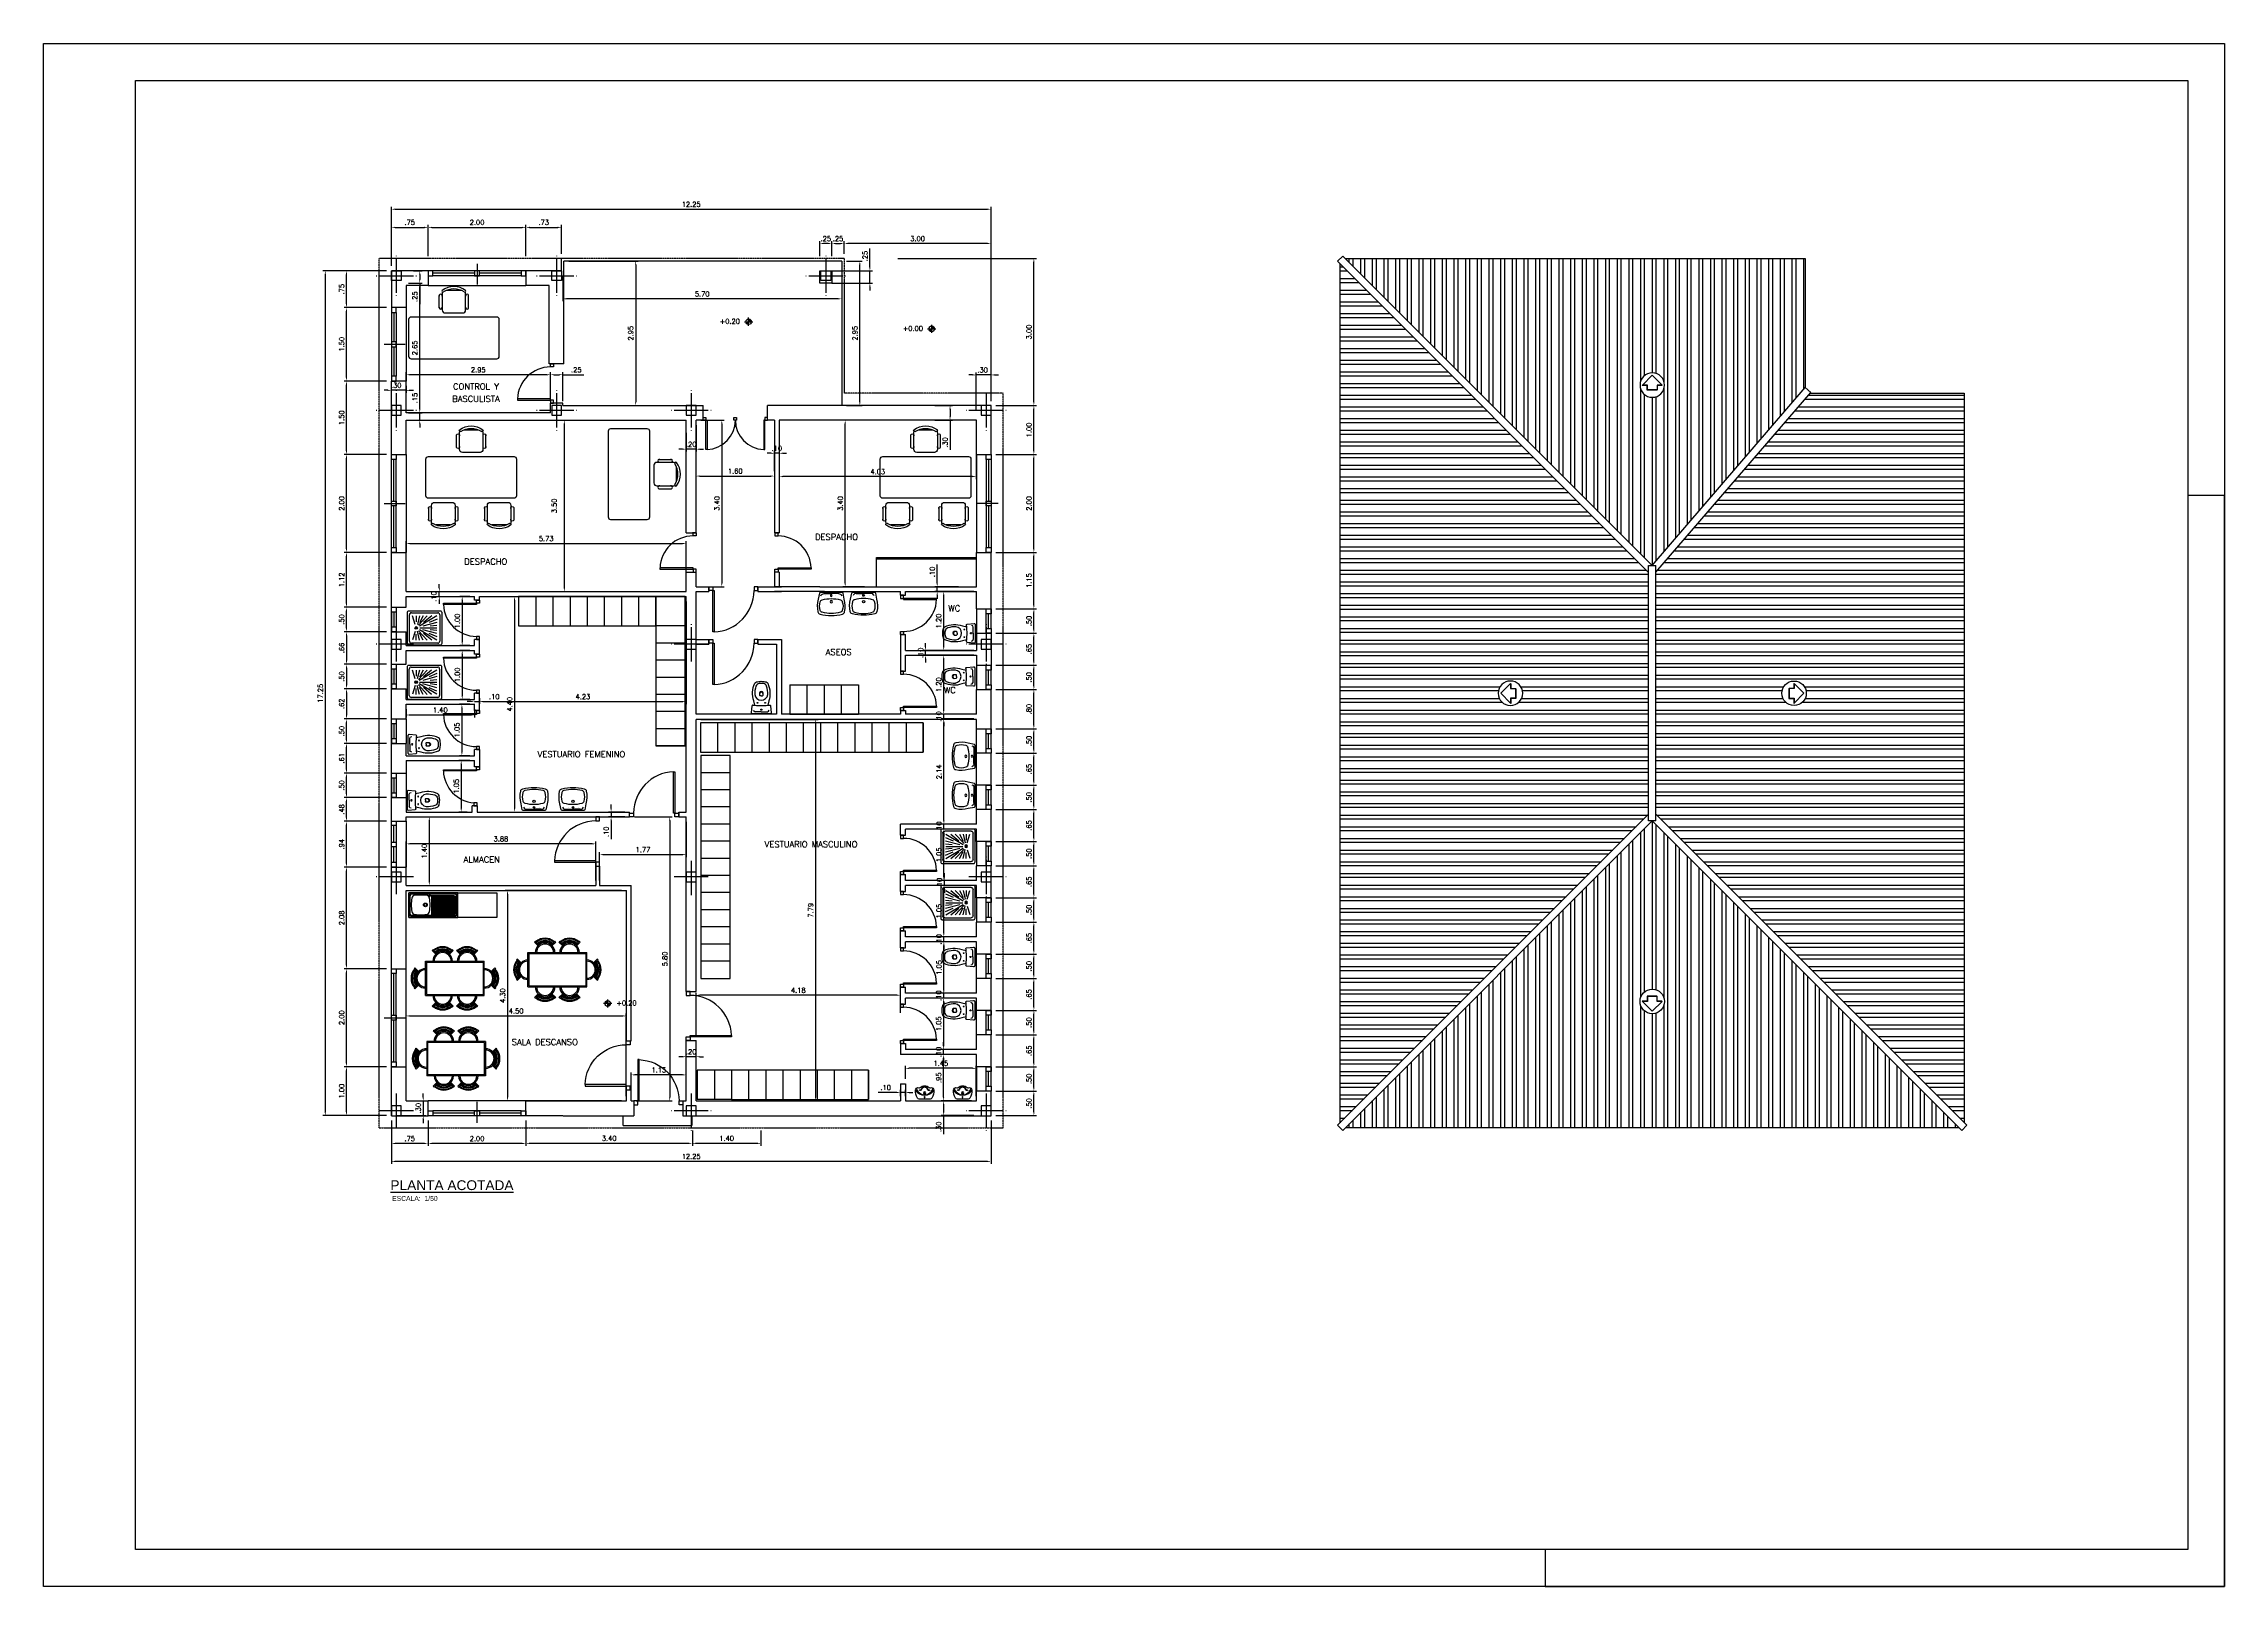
# Model space of a CAD drawing. Header units: millimetres. Extents: x -4290 to 40260, y -10034 to 21466.
import ezdxf
from ezdxf.enums import TextEntityAlignment as Align

# ---------------------------------------------------------------- set-up
doc = ezdxf.new("R2010")
doc.units = ezdxf.units.MM
for name, pattern in [('CYPELINEA', [0]), ('PUNTOS', [0.25, 0, -0.25]), ('TRAZOS', [19.05, 12.7, -6.35])]:
    doc.linetypes.add(name, pattern=pattern)
for name, color, linetype in [('015', 1, 'Continuous'), ('07', 6, 'Continuous'), ('CARPINTERIA', 1, 'Continuous'), ('COTAS', 6, 'Continuous'), ('CUBIERTA', 7, 'Continuous'), ('FORMATO', 7, 'Continuous'), ('MOBI', 2, 'Continuous'), ('PILAR_EJES', 1, 'CYPELINEA'), ('PILAR_RECT', 2, 'CYPELINEA'), ('SANITARIOS', 1, 'Continuous'), ('TABIQUERIA', 4, 'Continuous'), ('TEXTOS', 2, 'Continuous')]:
    doc.layers.add(name, color=color, linetype=linetype)
doc.styles.add('ARIAL', font='ARIAL.TTF')
doc.styles.add('COMIC', font='COMIC.TTF')
doc.styles.add('NGG', font='romans.shx')
doc.styles.add('ROMANS', font='romans.shx')
doc.dimstyles.new('50', dxfattribs={"dimscale": 50, "dimtxt": 2, "dimasz": 1.5, "dimexe": 1, "dimexo": 2, "dimgap": 1, "dimtad": 1, "dimlfac": 0.001, "dimzin": 4, "dimdsep": 46, "dimtxsty": 'ROMANS', "dimcen": 2.5, "dimclrd": 1, "dimclre": 1, "dimclrt": 2, "dimadec": 0, "dimazin": 0, "dimtfac": 1, "dimtmove": 0, "dimatfit": 3, "dimfxl": 1, "dimtolj": 1, "dimtzin": 12, "dimarcsym": 0})
pattern_1 = [(90, (0, 0), (-238.125, 1e-14), []), (90, (79.38, 79.38), (-238.125, 1e-14), [])]

# ---------------------------------------------------------------- blocks, each defined once
blk = doc.blocks.new('F')
for points in [[(-0.1, 0.1), (-0.107, 0.093), (-0.107, -0.107), (-0.007, -0.107), (-0.007, -0.207), (0, -0.2)], [(0, 0.2), (-0.007, 0.193), (-0.007, 0.1)]]:
    blk.add_lwpolyline(points)
blk.add_lwpolyline([(0.2, 0), (0, 0.2), (0, 0.1), (-0.1, 0.1), (-0.1, -0.1), (0, -0.1), (0, -0.2)], close=True)
at = {"layer": 'Defpoints'}
blk.add_circle((0, 0), 0.25, dxfattribs=at)
blk = doc.blocks.new('*D20')
at = {"layer": 'COTAS', "color": 1, "lineweight": -2}
for p, q in [((15164, 77), (15990, 77)), ((15940, -348), (15940, 2)), ((15164, -423), (15990, -423))]:
    blk.add_line(p, q, dxfattribs=at)
at = {"layer": 'COTAS', "color": 1}
for points in [[(15927, 2), (15952, 2), (15940, 77)], [(15927, -348), (15952, -348), (15940, -423)]]:
    blk.add_solid(points, dxfattribs=at)
at = {"layer": 'Defpoints', "color": 0}
for p in [(15064, 77), (15940, 77), (15064, -423)]:
    blk.add_point(p, dxfattribs=at)
at = {"layer": 'COTAS', "color": 2, "insert": (15840, -173), "char_height": 100, "attachment_point": 5, "rotation": 90, "style": 'ROMANS'}
blk.add_mtext('\\A1;.50', dxfattribs=at)
blk = doc.blocks.new('*D21')
at = {"layer": 'COTAS', "color": 1, "lineweight": -2}
for p, q in [((15164, 577), (15990, 577)), ((15940, 152), (15940, 502)), ((15164, 77), (15990, 77))]:
    blk.add_line(p, q, dxfattribs=at)
at = {"layer": 'COTAS', "color": 1}
for points in [[(15927, 502), (15952, 502), (15940, 577)], [(15927, 152), (15952, 152), (15940, 77)]]:
    blk.add_solid(points, dxfattribs=at)
at = {"layer": 'Defpoints', "color": 0}
for p in [(15064, 577), (15940, 577), (15064, 77)]:
    blk.add_point(p, dxfattribs=at)
at = {"layer": 'COTAS', "color": 2, "insert": (15840, 327), "char_height": 100, "attachment_point": 5, "rotation": 90, "style": 'ROMANS'}
blk.add_mtext('\\A1;.50', dxfattribs=at)
blk = doc.blocks.new('*D22')
at = {"layer": 'COTAS', "color": 1, "lineweight": -2}
for p, q in [((15164, 1227), (15990, 1227)), ((15940, 652), (15940, 1152)), ((15164, 577), (15990, 577))]:
    blk.add_line(p, q, dxfattribs=at)
at = {"layer": 'COTAS', "color": 1}
for points in [[(15927, 1152), (15952, 1152), (15940, 1227)], [(15927, 652), (15952, 652), (15940, 577)]]:
    blk.add_solid(points, dxfattribs=at)
at = {"layer": 'Defpoints', "color": 0}
for p in [(15064, 1227), (15940, 1227), (15064, 577)]:
    blk.add_point(p, dxfattribs=at)
at = {"layer": 'COTAS', "color": 2, "insert": (15840, 902), "char_height": 100, "attachment_point": 5, "rotation": 90, "style": 'ROMANS'}
blk.add_mtext('\\A1;.65', dxfattribs=at)
blk = doc.blocks.new('*D23')
at = {"layer": 'COTAS', "color": 1, "lineweight": -2}
for p, q in [((15164, 1727), (15990, 1727)), ((15940, 1302), (15940, 1652)), ((15164, 1227), (15990, 1227))]:
    blk.add_line(p, q, dxfattribs=at)
at = {"layer": 'COTAS', "color": 1}
for points in [[(15927, 1652), (15952, 1652), (15940, 1727)], [(15927, 1302), (15952, 1302), (15940, 1227)]]:
    blk.add_solid(points, dxfattribs=at)
at = {"layer": 'Defpoints', "color": 0}
for p in [(15064, 1727), (15940, 1727), (15064, 1227)]:
    blk.add_point(p, dxfattribs=at)
at = {"layer": 'COTAS', "color": 2, "insert": (15840, 1477), "char_height": 100, "attachment_point": 5, "rotation": 90, "style": 'ROMANS'}
blk.add_mtext('\\A1;.50', dxfattribs=at)
blk = doc.blocks.new('*D24')
at = {"layer": 'COTAS', "color": 1, "lineweight": -2}
for p, q in [((15164, 2377), (15990, 2377)), ((15940, 1802), (15940, 2302)), ((15164, 1727), (15990, 1727))]:
    blk.add_line(p, q, dxfattribs=at)
at = {"layer": 'COTAS', "color": 1}
for points in [[(15927, 2302), (15952, 2302), (15940, 2377)], [(15927, 1802), (15952, 1802), (15940, 1727)]]:
    blk.add_solid(points, dxfattribs=at)
at = {"layer": 'Defpoints', "color": 0}
for p in [(15064, 2377), (15940, 2377), (15064, 1727)]:
    blk.add_point(p, dxfattribs=at)
at = {"layer": 'COTAS', "color": 2, "insert": (15840, 2052), "char_height": 100, "attachment_point": 5, "rotation": 90, "style": 'ROMANS'}
blk.add_mtext('\\A1;.65', dxfattribs=at)
blk = doc.blocks.new('*D25')
at = {"layer": 'COTAS', "color": 1, "lineweight": -2}
for p, q in [((15164, 2877), (15990, 2877)), ((15940, 2452), (15940, 2802)), ((15164, 2377), (15990, 2377))]:
    blk.add_line(p, q, dxfattribs=at)
at = {"layer": 'COTAS', "color": 1}
for points in [[(15927, 2802), (15952, 2802), (15940, 2877)], [(15927, 2452), (15952, 2452), (15940, 2377)]]:
    blk.add_solid(points, dxfattribs=at)
at = {"layer": 'Defpoints', "color": 0}
for p in [(15064, 2877), (15940, 2877), (15064, 2377)]:
    blk.add_point(p, dxfattribs=at)
at = {"layer": 'COTAS', "color": 2, "insert": (15840, 2627), "char_height": 100, "attachment_point": 5, "rotation": 90, "style": 'ROMANS'}
blk.add_mtext('\\A1;.50', dxfattribs=at)
blk = doc.blocks.new('*D26')
at = {"layer": 'COTAS', "color": 1, "lineweight": -2}
for p, q in [((15164, 3527), (15990, 3527)), ((15940, 2952), (15940, 3452)), ((15164, 2877), (15990, 2877))]:
    blk.add_line(p, q, dxfattribs=at)
at = {"layer": 'COTAS', "color": 1}
for points in [[(15927, 3452), (15952, 3452), (15940, 3527)], [(15927, 2952), (15952, 2952), (15940, 2877)]]:
    blk.add_solid(points, dxfattribs=at)
at = {"layer": 'Defpoints', "color": 0}
for p in [(15064, 3527), (15940, 3527), (15064, 2877)]:
    blk.add_point(p, dxfattribs=at)
at = {"layer": 'COTAS', "color": 2, "insert": (15840, 3202), "char_height": 100, "attachment_point": 5, "rotation": 90, "style": 'ROMANS'}
blk.add_mtext('\\A1;.65', dxfattribs=at)
blk = doc.blocks.new('*D27')
at = {"layer": 'COTAS', "color": 1, "lineweight": -2}
for p, q in [((15164, 4027), (15990, 4027)), ((15940, 3602), (15940, 3952)), ((15164, 3527), (15990, 3527))]:
    blk.add_line(p, q, dxfattribs=at)
at = {"layer": 'COTAS', "color": 1}
for points in [[(15927, 3952), (15952, 3952), (15940, 4027)], [(15927, 3602), (15952, 3602), (15940, 3527)]]:
    blk.add_solid(points, dxfattribs=at)
at = {"layer": 'Defpoints', "color": 0}
for p in [(15064, 4027), (15940, 4027), (15064, 3527)]:
    blk.add_point(p, dxfattribs=at)
at = {"layer": 'COTAS', "color": 2, "insert": (15840, 3777), "char_height": 100, "attachment_point": 5, "rotation": 90, "style": 'ROMANS'}
blk.add_mtext('\\A1;.50', dxfattribs=at)
blk = doc.blocks.new('*D28')
at = {"layer": 'COTAS', "color": 1, "lineweight": -2}
for p, q in [((15164, 4677), (15990, 4677)), ((15940, 4102), (15940, 4602)), ((15164, 4027), (15990, 4027))]:
    blk.add_line(p, q, dxfattribs=at)
at = {"layer": 'COTAS', "color": 1}
for points in [[(15927, 4602), (15952, 4602), (15940, 4677)], [(15927, 4102), (15952, 4102), (15940, 4027)]]:
    blk.add_solid(points, dxfattribs=at)
at = {"layer": 'Defpoints', "color": 0}
for p in [(15064, 4677), (15940, 4677), (15064, 4027)]:
    blk.add_point(p, dxfattribs=at)
at = {"layer": 'COTAS', "color": 2, "insert": (15840, 4352), "char_height": 100, "attachment_point": 5, "rotation": 90, "style": 'ROMANS'}
blk.add_mtext('\\A1;.65', dxfattribs=at)
blk = doc.blocks.new('*D29')
at = {"layer": 'COTAS', "color": 1, "lineweight": -2}
for p, q in [((15164, 5177), (15990, 5177)), ((15940, 4752), (15940, 5102)), ((15164, 4677), (15990, 4677))]:
    blk.add_line(p, q, dxfattribs=at)
at = {"layer": 'COTAS', "color": 1}
for points in [[(15927, 5102), (15952, 5102), (15940, 5177)], [(15927, 4752), (15952, 4752), (15940, 4677)]]:
    blk.add_solid(points, dxfattribs=at)
at = {"layer": 'Defpoints', "color": 0}
for p in [(15064, 5177), (15940, 5177), (15064, 4677)]:
    blk.add_point(p, dxfattribs=at)
at = {"layer": 'COTAS', "color": 2, "insert": (15840, 4927), "char_height": 100, "attachment_point": 5, "rotation": 90, "style": 'ROMANS'}
blk.add_mtext('\\A1;.50', dxfattribs=at)
blk = doc.blocks.new('*D30')
at = {"layer": 'COTAS', "color": 1, "lineweight": -2}
for p, q in [((15164, 5827), (15990, 5827)), ((15940, 5252), (15940, 5752)), ((15164, 5177), (15990, 5177))]:
    blk.add_line(p, q, dxfattribs=at)
at = {"layer": 'COTAS', "color": 1}
for points in [[(15927, 5752), (15952, 5752), (15940, 5827)], [(15927, 5252), (15952, 5252), (15940, 5177)]]:
    blk.add_solid(points, dxfattribs=at)
at = {"layer": 'Defpoints', "color": 0}
for p in [(15064, 5827), (15940, 5827), (15064, 5177)]:
    blk.add_point(p, dxfattribs=at)
at = {"layer": 'COTAS', "color": 2, "insert": (15840, 5502), "char_height": 100, "attachment_point": 5, "rotation": 90, "style": 'ROMANS'}
blk.add_mtext('\\A1;.65', dxfattribs=at)
blk = doc.blocks.new('*D31')
at = {"layer": 'COTAS', "color": 1, "lineweight": -2}
for p, q in [((15164, 6327), (15990, 6327)), ((15940, 5902), (15940, 6252)), ((15164, 5827), (15990, 5827))]:
    blk.add_line(p, q, dxfattribs=at)
at = {"layer": 'COTAS', "color": 1}
for points in [[(15927, 6252), (15952, 6252), (15940, 6327)], [(15927, 5902), (15952, 5902), (15940, 5827)]]:
    blk.add_solid(points, dxfattribs=at)
at = {"layer": 'Defpoints', "color": 0}
for p in [(15064, 6327), (15940, 6327), (15064, 5827)]:
    blk.add_point(p, dxfattribs=at)
at = {"layer": 'COTAS', "color": 2, "insert": (15840, 6077), "char_height": 100, "attachment_point": 5, "rotation": 90, "style": 'ROMANS'}
blk.add_mtext('\\A1;.50', dxfattribs=at)
blk = doc.blocks.new('*D32')
at = {"layer": 'COTAS', "color": 1, "lineweight": -2}
for p, q in [((15164, 6977), (15990, 6977)), ((15940, 6402), (15940, 6902)), ((15164, 6327), (15990, 6327))]:
    blk.add_line(p, q, dxfattribs=at)
at = {"layer": 'COTAS', "color": 1}
for points in [[(15927, 6902), (15952, 6902), (15940, 6977)], [(15927, 6402), (15952, 6402), (15940, 6327)]]:
    blk.add_solid(points, dxfattribs=at)
at = {"layer": 'Defpoints', "color": 0}
for p in [(15064, 6977), (15940, 6977), (15064, 6327)]:
    blk.add_point(p, dxfattribs=at)
at = {"layer": 'COTAS', "color": 2, "insert": (15840, 6652), "char_height": 100, "attachment_point": 5, "rotation": 90, "style": 'ROMANS'}
blk.add_mtext('\\A1;.65', dxfattribs=at)
blk = doc.blocks.new('*D33')
at = {"layer": 'COTAS', "color": 1, "lineweight": -2}
for p, q in [((15164, 7477), (15990, 7477)), ((15940, 7052), (15940, 7402)), ((15164, 6977), (15990, 6977))]:
    blk.add_line(p, q, dxfattribs=at)
at = {"layer": 'COTAS', "color": 1}
for points in [[(15927, 7402), (15952, 7402), (15940, 7477)], [(15927, 7052), (15952, 7052), (15940, 6977)]]:
    blk.add_solid(points, dxfattribs=at)
at = {"layer": 'Defpoints', "color": 0}
for p in [(15064, 7477), (15940, 7477), (15064, 6977)]:
    blk.add_point(p, dxfattribs=at)
at = {"layer": 'COTAS', "color": 2, "insert": (15840, 7227), "char_height": 100, "attachment_point": 5, "rotation": 90, "style": 'ROMANS'}
blk.add_mtext('\\A1;.50', dxfattribs=at)
blk = doc.blocks.new('*D34')
at = {"layer": 'COTAS', "color": 1, "lineweight": -2}
for p, q in [((15164, 8277), (15990, 8277)), ((15940, 7552), (15940, 8202)), ((15164, 7477), (15990, 7477))]:
    blk.add_line(p, q, dxfattribs=at)
at = {"layer": 'COTAS', "color": 1}
for points in [[(15927, 8202), (15952, 8202), (15940, 8277)], [(15927, 7552), (15952, 7552), (15940, 7477)]]:
    blk.add_solid(points, dxfattribs=at)
at = {"layer": 'Defpoints', "color": 0}
for p in [(15064, 8277), (15940, 8277), (15064, 7477)]:
    blk.add_point(p, dxfattribs=at)
at = {"layer": 'COTAS', "color": 2, "insert": (15840, 7877), "char_height": 100, "attachment_point": 5, "rotation": 90, "style": 'ROMANS'}
blk.add_mtext('\\A1;.80', dxfattribs=at)
blk = doc.blocks.new('*D35')
at = {"layer": 'COTAS', "color": 1, "lineweight": -2}
for p, q in [((15164, 8777), (15990, 8777)), ((15940, 8352), (15940, 8702)), ((15164, 8277), (15990, 8277))]:
    blk.add_line(p, q, dxfattribs=at)
at = {"layer": 'COTAS', "color": 1}
for points in [[(15927, 8702), (15952, 8702), (15940, 8777)], [(15927, 8352), (15952, 8352), (15940, 8277)]]:
    blk.add_solid(points, dxfattribs=at)
at = {"layer": 'Defpoints', "color": 0}
for p in [(15064, 8777), (15940, 8777), (15064, 8277)]:
    blk.add_point(p, dxfattribs=at)
at = {"layer": 'COTAS', "color": 2, "insert": (15840, 8527), "char_height": 100, "attachment_point": 5, "rotation": 90, "style": 'ROMANS'}
blk.add_mtext('\\A1;.50', dxfattribs=at)
blk = doc.blocks.new('*D36')
at = {"layer": 'COTAS', "color": 1, "lineweight": -2}
for p, q in [((15164, 9427), (15990, 9427)), ((15940, 8852), (15940, 9352)), ((15164, 8777), (15990, 8777))]:
    blk.add_line(p, q, dxfattribs=at)
at = {"layer": 'COTAS', "color": 1}
for points in [[(15927, 9352), (15952, 9352), (15940, 9427)], [(15927, 8852), (15952, 8852), (15940, 8777)]]:
    blk.add_solid(points, dxfattribs=at)
at = {"layer": 'Defpoints', "color": 0}
for p in [(15064, 9427), (15940, 9427), (15064, 8777)]:
    blk.add_point(p, dxfattribs=at)
at = {"layer": 'COTAS', "color": 2, "insert": (15840, 9102), "char_height": 100, "attachment_point": 5, "rotation": 90, "style": 'ROMANS'}
blk.add_mtext('\\A1;.65', dxfattribs=at)
blk = doc.blocks.new('*D37')
at = {"layer": 'COTAS', "color": 1, "lineweight": -2}
for p, q in [((15164, 9927), (15990, 9927)), ((15940, 9502), (15940, 9852)), ((15164, 9427), (15990, 9427))]:
    blk.add_line(p, q, dxfattribs=at)
at = {"layer": 'COTAS', "color": 1}
for points in [[(15927, 9852), (15952, 9852), (15940, 9927)], [(15927, 9502), (15952, 9502), (15940, 9427)]]:
    blk.add_solid(points, dxfattribs=at)
at = {"layer": 'Defpoints', "color": 0}
for p in [(15064, 9927), (15940, 9927), (15064, 9427)]:
    blk.add_point(p, dxfattribs=at)
at = {"layer": 'COTAS', "color": 2, "insert": (15840, 9677), "char_height": 100, "attachment_point": 5, "rotation": 90, "style": 'ROMANS'}
blk.add_mtext('\\A1;.50', dxfattribs=at)
blk = doc.blocks.new('*D38')
at = {"layer": 'COTAS', "color": 1, "lineweight": -2}
for p, q in [((15164, 11077), (15990, 11077)), ((15940, 10002), (15940, 11002)), ((15164, 9927), (15990, 9927))]:
    blk.add_line(p, q, dxfattribs=at)
at = {"layer": 'COTAS', "color": 1}
for points in [[(15927, 11002), (15952, 11002), (15940, 11077)], [(15927, 10002), (15952, 10002), (15940, 9927)]]:
    blk.add_solid(points, dxfattribs=at)
at = {"layer": 'Defpoints', "color": 0}
for p in [(15064, 11077), (15940, 11077), (15064, 9927)]:
    blk.add_point(p, dxfattribs=at)
at = {"layer": 'COTAS', "color": 2, "insert": (15840, 10502), "char_height": 100, "attachment_point": 5, "rotation": 90, "style": 'ROMANS'}
blk.add_mtext('\\A1;1.15', dxfattribs=at)
blk = doc.blocks.new('*D39')
at = {"layer": 'COTAS', "color": 1, "lineweight": -2}
for p, q in [((15164, 13077), (15990, 13077)), ((15940, 11152), (15940, 13002)), ((15164, 11077), (15990, 11077))]:
    blk.add_line(p, q, dxfattribs=at)
at = {"layer": 'COTAS', "color": 1}
for points in [[(15927, 13002), (15952, 13002), (15940, 13077)], [(15927, 11152), (15952, 11152), (15940, 11077)]]:
    blk.add_solid(points, dxfattribs=at)
at = {"layer": 'Defpoints', "color": 0}
for p in [(15064, 13077), (15940, 13077), (15064, 11077)]:
    blk.add_point(p, dxfattribs=at)
at = {"layer": 'COTAS', "color": 2, "insert": (15840, 12077), "char_height": 100, "attachment_point": 5, "rotation": 90, "style": 'ROMANS'}
blk.add_mtext('\\A1;2.00', dxfattribs=at)
blk = doc.blocks.new('*D40')
at = {"layer": 'COTAS', "color": 1, "lineweight": -2}
for p, q in [((2714, 14577), (1849, 14577)), ((1899, 13152), (1899, 14502)), ((2714, 13077), (1849, 13077))]:
    blk.add_line(p, q, dxfattribs=at)
at = {"layer": 'COTAS', "color": 1}
for points in [[(1886, 14502), (1911, 14502), (1899, 14577)], [(1886, 13152), (1911, 13152), (1899, 13077)]]:
    blk.add_solid(points, dxfattribs=at)
at = {"layer": 'Defpoints', "color": 0}
for p in [(1899, 14577), (2814, 14577), (2814, 13077)]:
    blk.add_point(p, dxfattribs=at)
at = {"layer": 'COTAS', "color": 2, "insert": (1799, 13827), "char_height": 100, "attachment_point": 5, "rotation": 90, "style": 'ROMANS'}
blk.add_mtext('\\A1;1.50', dxfattribs=at)
blk = doc.blocks.new('*D41')
at = {"layer": 'COTAS', "color": 1, "lineweight": -2}
for p, q in [((2714, 16077), (1849, 16077)), ((1899, 14652), (1899, 16002)), ((2714, 14577), (1849, 14577))]:
    blk.add_line(p, q, dxfattribs=at)
at = {"layer": 'COTAS', "color": 1}
for points in [[(1886, 16002), (1911, 16002), (1899, 16077)], [(1886, 14652), (1911, 14652), (1899, 14577)]]:
    blk.add_solid(points, dxfattribs=at)
at = {"layer": 'Defpoints', "color": 0}
for p in [(1899, 16077), (2814, 16077), (2814, 14577)]:
    blk.add_point(p, dxfattribs=at)
at = {"layer": 'COTAS', "color": 2, "insert": (1799, 15327), "char_height": 100, "attachment_point": 5, "rotation": 90, "style": 'ROMANS'}
blk.add_mtext('\\A1;1.50', dxfattribs=at)
blk = doc.blocks.new('*D42')
at = {"layer": 'COTAS', "color": 1, "lineweight": -2}
for p, q in [((2714, 16827), (1849, 16827)), ((1899, 16152), (1899, 16752)), ((2714, 16077), (1849, 16077))]:
    blk.add_line(p, q, dxfattribs=at)
at = {"layer": 'COTAS', "color": 1}
for points in [[(1886, 16752), (1911, 16752), (1899, 16827)], [(1886, 16152), (1911, 16152), (1899, 16077)]]:
    blk.add_solid(points, dxfattribs=at)
at = {"layer": 'Defpoints', "color": 0}
for p in [(1899, 16827), (2814, 16827), (2814, 16077)]:
    blk.add_point(p, dxfattribs=at)
at = {"layer": 'COTAS', "color": 2, "insert": (1799, 16452), "char_height": 100, "attachment_point": 5, "rotation": 90, "style": 'ROMANS'}
blk.add_mtext('\\A1;.75', dxfattribs=at)
blk = doc.blocks.new('*D43')
at = {"layer": 'COTAS', "color": 1, "lineweight": -2}
for p, q in [((3465, -48), (3465, 27)), ((2914, -423), (3515, -423)), ((3214, -123), (3515, -123)), ((3465, -123), (3465, -423)), ((3465, -498), (3465, -573))]:
    blk.add_line(p, q, dxfattribs=at)
at = {"layer": 'COTAS', "color": 1}
for points in [[(3452, -48), (3477, -48), (3465, -123)], [(3452, -498), (3477, -498), (3465, -423)]]:
    blk.add_solid(points, dxfattribs=at)
at = {"layer": 'Defpoints', "color": 0}
for p in [(2814, -423), (3114, -123), (3465, -423)]:
    blk.add_point(p, dxfattribs=at)
at = {"layer": 'COTAS', "color": 2, "insert": (3365, -271), "char_height": 100, "attachment_point": 5, "rotation": 90, "style": 'ROMANS'}
blk.add_mtext('\\A1;.30', dxfattribs=at)
blk = doc.blocks.new('*D44')
at = {"layer": 'COTAS', "color": 1, "lineweight": -2}
for p, q in [((13919, 14077), (14277, 14077)), ((14227, 14002), (14227, 13852)), ((13919, 13777), (14277, 13777)), ((14227, 13777), (14227, 13171))]:
    blk.add_line(p, q, dxfattribs=at)
at = {"layer": 'COTAS', "color": 1}
for points in [[(14214, 14002), (14239, 14002), (14227, 14077)], [(14214, 13852), (14239, 13852), (14227, 13777)]]:
    blk.add_solid(points, dxfattribs=at)
at = {"layer": 'Defpoints', "color": 0}
for p in [(13819, 14077), (14227, 14077), (13819, 13777)]:
    blk.add_point(p, dxfattribs=at)
at = {"layer": 'COTAS', "color": 2, "insert": (14127, 13323), "char_height": 100, "attachment_point": 5, "rotation": 90, "style": 'ROMANS'}
blk.add_mtext('\\A1;.30', dxfattribs=at)
blk = doc.blocks.new('*D45')
at = {"layer": 'COTAS', "color": 1, "lineweight": -2}
for p, q in [((2714, 577), (1849, 577)), ((1899, -348), (1899, 502)), ((2714, -423), (1849, -423))]:
    blk.add_line(p, q, dxfattribs=at)
at = {"layer": 'COTAS', "color": 1}
for points in [[(1886, 502), (1911, 502), (1899, 577)], [(1886, -348), (1911, -348), (1899, -423)]]:
    blk.add_solid(points, dxfattribs=at)
at = {"layer": 'Defpoints', "color": 0}
for p in [(1899, 577), (2814, 577), (2814, -423)]:
    blk.add_point(p, dxfattribs=at)
at = {"layer": 'COTAS', "color": 2, "insert": (1799, 77), "char_height": 100, "attachment_point": 5, "rotation": 90, "style": 'ROMANS'}
blk.add_mtext('\\A1;1.00', dxfattribs=at)
blk = doc.blocks.new('*D46')
at = {"layer": 'COTAS', "color": 1, "lineweight": -2}
for p, q in [((2714, 2577), (1849, 2577)), ((1899, 652), (1899, 2502)), ((2714, 577), (1849, 577))]:
    blk.add_line(p, q, dxfattribs=at)
at = {"layer": 'COTAS', "color": 1}
for points in [[(1886, 2502), (1911, 2502), (1899, 2577)], [(1886, 652), (1911, 652), (1899, 577)]]:
    blk.add_solid(points, dxfattribs=at)
at = {"layer": 'Defpoints', "color": 0}
for p in [(1899, 2577), (2814, 2577), (2814, 577)]:
    blk.add_point(p, dxfattribs=at)
at = {"layer": 'COTAS', "color": 2, "insert": (1799, 1577), "char_height": 100, "attachment_point": 5, "rotation": 90, "style": 'ROMANS'}
blk.add_mtext('\\A1;2.00', dxfattribs=at)
blk = doc.blocks.new('*D47')
at = {"layer": 'COTAS', "color": 1, "lineweight": -2}
for p, q in [((2714, 4652), (1849, 4652)), ((1899, 2652), (1899, 4577)), ((2714, 2577), (1849, 2577))]:
    blk.add_line(p, q, dxfattribs=at)
at = {"layer": 'COTAS', "color": 1}
for points in [[(1886, 4577), (1911, 4577), (1899, 4652)], [(1886, 2652), (1911, 2652), (1899, 2577)]]:
    blk.add_solid(points, dxfattribs=at)
at = {"layer": 'Defpoints', "color": 0}
for p in [(1899, 4652), (2814, 4652), (2814, 2577)]:
    blk.add_point(p, dxfattribs=at)
at = {"layer": 'COTAS', "color": 2, "insert": (1799, 3614), "char_height": 100, "attachment_point": 5, "rotation": 90, "style": 'ROMANS'}
blk.add_mtext('\\A1;2.08', dxfattribs=at)
blk = doc.blocks.new('*D48')
at = {"layer": 'COTAS', "color": 1, "lineweight": -2}
for p, q in [((2714, 5587), (1849, 5587)), ((1899, 4727), (1899, 5512)), ((2714, 4652), (1849, 4652))]:
    blk.add_line(p, q, dxfattribs=at)
at = {"layer": 'COTAS', "color": 1}
for points in [[(1886, 5512), (1911, 5512), (1899, 5587)], [(1886, 4727), (1911, 4727), (1899, 4652)]]:
    blk.add_solid(points, dxfattribs=at)
at = {"layer": 'Defpoints', "color": 0}
for p in [(1899, 5587), (2814, 5587), (2814, 4652)]:
    blk.add_point(p, dxfattribs=at)
at = {"layer": 'COTAS', "color": 2, "insert": (1799, 5119), "char_height": 100, "attachment_point": 5, "rotation": 90, "style": 'ROMANS'}
blk.add_mtext('\\A1;.94', dxfattribs=at)
blk = doc.blocks.new('*D49')
at = {"layer": 'COTAS', "color": 1, "lineweight": -2}
for p, q in [((2714, 7677), (1849, 7677)), ((1899, 7252), (1899, 7602)), ((2714, 7177), (1849, 7177))]:
    blk.add_line(p, q, dxfattribs=at)
at = {"layer": 'COTAS', "color": 1}
for points in [[(1886, 7602), (1911, 7602), (1899, 7677)], [(1886, 7252), (1911, 7252), (1899, 7177)]]:
    blk.add_solid(points, dxfattribs=at)
at = {"layer": 'Defpoints', "color": 0}
for p in [(1899, 7677), (2814, 7677), (2814, 7177)]:
    blk.add_point(p, dxfattribs=at)
at = {"layer": 'COTAS', "color": 2, "insert": (1799, 7427), "char_height": 100, "attachment_point": 5, "rotation": 90, "style": 'ROMANS'}
blk.add_mtext('\\A1;.50', dxfattribs=at)
blk = doc.blocks.new('*D50')
at = {"layer": 'COTAS', "color": 1, "lineweight": -2}
for p, q in [((2714, 9958), (1849, 9958)), ((1899, 9533), (1899, 9883)), ((2714, 9458), (1849, 9458))]:
    blk.add_line(p, q, dxfattribs=at)
at = {"layer": 'COTAS', "color": 1}
for points in [[(1886, 9883), (1911, 9883), (1899, 9958)], [(1886, 9533), (1911, 9533), (1899, 9458)]]:
    blk.add_solid(points, dxfattribs=at)
at = {"layer": 'Defpoints', "color": 0}
for p in [(1899, 9958), (2814, 9958), (2814, 9458)]:
    blk.add_point(p, dxfattribs=at)
at = {"layer": 'COTAS', "color": 2, "insert": (1799, 9708), "char_height": 100, "attachment_point": 5, "rotation": 90, "style": 'ROMANS'}
blk.add_mtext('\\A1;.50', dxfattribs=at)
blk = doc.blocks.new('*D51')
at = {"layer": 'COTAS', "color": 1, "lineweight": -2}
for p, q in [((2714, 11077), (1849, 11077)), ((1899, 10033), (1899, 11002)), ((2714, 9958), (1849, 9958))]:
    blk.add_line(p, q, dxfattribs=at)
at = {"layer": 'COTAS', "color": 1}
for points in [[(1886, 11002), (1911, 11002), (1899, 11077)], [(1886, 10033), (1911, 10033), (1899, 9958)]]:
    blk.add_solid(points, dxfattribs=at)
at = {"layer": 'Defpoints', "color": 0}
for p in [(1899, 11077), (2814, 11077), (2814, 9958)]:
    blk.add_point(p, dxfattribs=at)
at = {"layer": 'COTAS', "color": 2, "insert": (1799, 10517), "char_height": 100, "attachment_point": 5, "rotation": 90, "style": 'ROMANS'}
blk.add_mtext('\\A1;1.12', dxfattribs=at)
blk = doc.blocks.new('*D52')
at = {"layer": 'COTAS', "color": 1, "lineweight": -2}
for p, q in [((2714, 13077), (1849, 13077)), ((1899, 11152), (1899, 13002)), ((2714, 11077), (1849, 11077))]:
    blk.add_line(p, q, dxfattribs=at)
at = {"layer": 'COTAS', "color": 1}
for points in [[(1886, 13002), (1911, 13002), (1899, 13077)], [(1886, 11152), (1911, 11152), (1899, 11077)]]:
    blk.add_solid(points, dxfattribs=at)
at = {"layer": 'Defpoints', "color": 0}
for p in [(1899, 13077), (2814, 13077), (2814, 11077)]:
    blk.add_point(p, dxfattribs=at)
at = {"layer": 'COTAS', "color": 2, "insert": (1799, 12077), "char_height": 100, "attachment_point": 5, "rotation": 90, "style": 'ROMANS'}
blk.add_mtext('\\A1;2.00', dxfattribs=at)
blk = doc.blocks.new('*D53')
at = {"layer": 'COTAS', "color": 1, "lineweight": -2}
for p, q in [((2714, 16827), (1414, 16827)), ((1464, 16752), (1464, -348)), ((2714, -423), (1414, -423))]:
    blk.add_line(p, q, dxfattribs=at)
at = {"layer": 'COTAS', "color": 1}
for points in [[(1452, 16752), (1477, 16752), (1464, 16827)], [(1452, -348), (1477, -348), (1464, -423)]]:
    blk.add_solid(points, dxfattribs=at)
at = {"layer": 'Defpoints', "color": 0}
for p in [(2814, 16827), (1464, -423), (2814, -423)]:
    blk.add_point(p, dxfattribs=at)
at = {"layer": 'COTAS', "color": 2, "insert": (1364, 8202), "char_height": 100, "attachment_point": 5, "rotation": 90, "style": 'ROMANS'}
blk.add_mtext('\\A1;17.25', dxfattribs=at)
blk = doc.blocks.new('*D54')
at = {"layer": 'COTAS', "color": 1, "lineweight": -2}
for p, q in [((14714, 827), (14046, 827)), ((14096, -48), (14096, 752)), ((14664, -123), (14046, -123))]:
    blk.add_line(p, q, dxfattribs=at)
at = {"layer": 'COTAS', "color": 1}
for points in [[(14084, 752), (14109, 752), (14096, 827)], [(14084, -48), (14109, -48), (14096, -123)]]:
    blk.add_solid(points, dxfattribs=at)
at = {"layer": 'Defpoints', "color": 0}
for p in [(14096, 827), (14814, 827), (14764, -123)]:
    blk.add_point(p, dxfattribs=at)
at = {"layer": 'COTAS', "color": 2, "insert": (13996, 352), "char_height": 100, "attachment_point": 5, "rotation": 90, "style": 'ROMANS'}
blk.add_mtext('\\A1;.95', dxfattribs=at)
blk = doc.blocks.new('*D55')
at = {"layer": 'COTAS', "color": 1, "lineweight": -2}
for p, q in [((14714, 927), (14046, 927)), ((14096, 1002), (14096, 1077)), ((14096, 827), (14096, 927)), ((14714, 827), (14046, 827)), ((14096, 752), (14096, 677))]:
    blk.add_line(p, q, dxfattribs=at)
at = {"layer": 'COTAS', "color": 1}
for points in [[(14084, 1002), (14109, 1002), (14096, 927)], [(14084, 752), (14109, 752), (14096, 827)]]:
    blk.add_solid(points, dxfattribs=at)
at = {"layer": 'Defpoints', "color": 0}
for p in [(14096, 927), (14814, 927), (14814, 827)]:
    blk.add_point(p, dxfattribs=at)
at = {"layer": 'COTAS', "color": 2, "insert": (13996, 877), "char_height": 100, "attachment_point": 5, "rotation": 90, "style": 'ROMANS'}
blk.add_mtext('\\A1;.10', dxfattribs=at)
blk = doc.blocks.new('*D56')
at = {"layer": 'COTAS', "color": 1, "lineweight": -2}
for p, q in [((14714, 1977), (14047, 1977)), ((14097, 1002), (14097, 1902)), ((14714, 927), (14047, 927))]:
    blk.add_line(p, q, dxfattribs=at)
at = {"layer": 'COTAS', "color": 1}
for points in [[(14084, 1902), (14109, 1902), (14097, 1977)], [(14084, 1002), (14109, 1002), (14097, 927)]]:
    blk.add_solid(points, dxfattribs=at)
at = {"layer": 'Defpoints', "color": 0}
for p in [(14097, 1977), (14814, 1977), (14814, 927)]:
    blk.add_point(p, dxfattribs=at)
at = {"layer": 'COTAS', "color": 2, "insert": (13997, 1452), "char_height": 100, "attachment_point": 5, "rotation": 90, "style": 'ROMANS'}
blk.add_mtext('\\A1;1.05', dxfattribs=at)
blk = doc.blocks.new('*D57')
at = {"layer": 'COTAS', "color": 1, "lineweight": -2}
for p, q in [((14714, 2077), (14047, 2077)), ((14714, 1977), (14047, 1977)), ((14097, 2152), (14097, 2227)), ((14097, 1977), (14097, 2077)), ((14097, 1902), (14097, 1827))]:
    blk.add_line(p, q, dxfattribs=at)
at = {"layer": 'COTAS', "color": 1}
for points in [[(14084, 2152), (14109, 2152), (14097, 2077)], [(14084, 1902), (14109, 1902), (14097, 1977)]]:
    blk.add_solid(points, dxfattribs=at)
at = {"layer": 'Defpoints', "color": 0}
for p in [(14097, 2077), (14814, 2077), (14814, 1977)]:
    blk.add_point(p, dxfattribs=at)
at = {"layer": 'COTAS', "color": 2, "insert": (13997, 2027), "char_height": 100, "attachment_point": 5, "rotation": 90, "style": 'ROMANS'}
blk.add_mtext('\\A1;.10', dxfattribs=at)
blk = doc.blocks.new('*D58')
at = {"layer": 'COTAS', "color": 1, "lineweight": -2}
for p, q in [((14714, 3127), (14052, 3127)), ((14102, 2152), (14102, 3052)), ((14714, 2077), (14052, 2077))]:
    blk.add_line(p, q, dxfattribs=at)
at = {"layer": 'COTAS', "color": 1}
for points in [[(14089, 3052), (14114, 3052), (14102, 3127)], [(14089, 2152), (14114, 2152), (14102, 2077)]]:
    blk.add_solid(points, dxfattribs=at)
at = {"layer": 'Defpoints', "color": 0}
for p in [(14102, 3127), (14814, 3127), (14814, 2077)]:
    blk.add_point(p, dxfattribs=at)
at = {"layer": 'COTAS', "color": 2, "insert": (14002, 2602), "char_height": 100, "attachment_point": 5, "rotation": 90, "style": 'ROMANS'}
blk.add_mtext('\\A1;1.05', dxfattribs=at)
blk = doc.blocks.new('*D59')
at = {"layer": 'COTAS', "color": 1, "lineweight": -2}
for p, q in [((14714, 3227), (14050, 3227)), ((14714, 3127), (14050, 3127)), ((14100, 3302), (14100, 3377)), ((14100, 3127), (14100, 3227)), ((14100, 3052), (14100, 2977))]:
    blk.add_line(p, q, dxfattribs=at)
at = {"layer": 'COTAS', "color": 1}
for points in [[(14087, 3302), (14112, 3302), (14100, 3227)], [(14087, 3052), (14112, 3052), (14100, 3127)]]:
    blk.add_solid(points, dxfattribs=at)
at = {"layer": 'Defpoints', "color": 0}
for p in [(14100, 3227), (14814, 3227), (14814, 3127)]:
    blk.add_point(p, dxfattribs=at)
at = {"layer": 'COTAS', "color": 2, "insert": (14000, 3177), "char_height": 100, "attachment_point": 5, "rotation": 90, "style": 'ROMANS'}
blk.add_mtext('\\A1;.10', dxfattribs=at)
blk = doc.blocks.new('*D60')
at = {"layer": 'COTAS', "color": 1, "lineweight": -2}
for p, q in [((14714, 4277), (14050, 4277)), ((14100, 3302), (14100, 4202)), ((14714, 3227), (14050, 3227))]:
    blk.add_line(p, q, dxfattribs=at)
at = {"layer": 'COTAS', "color": 1}
for points in [[(14087, 4202), (14112, 4202), (14100, 4277)], [(14087, 3302), (14112, 3302), (14100, 3227)]]:
    blk.add_solid(points, dxfattribs=at)
at = {"layer": 'Defpoints', "color": 0}
for p in [(14100, 4277), (14814, 4277), (14814, 3227)]:
    blk.add_point(p, dxfattribs=at)
at = {"layer": 'COTAS', "color": 2, "insert": (14000, 3752), "char_height": 100, "attachment_point": 5, "rotation": 90, "style": 'ROMANS'}
blk.add_mtext('\\A1;1.05', dxfattribs=at)
blk = doc.blocks.new('*D61')
at = {"layer": 'COTAS', "color": 1, "lineweight": -2}
for p, q in [((14111, 4452), (14111, 4527)), ((14714, 4377), (14061, 4377)), ((14714, 4277), (14061, 4277)), ((14111, 4277), (14111, 4377)), ((14111, 4202), (14111, 4127))]:
    blk.add_line(p, q, dxfattribs=at)
at = {"layer": 'COTAS', "color": 1}
for points in [[(14098, 4452), (14123, 4452), (14111, 4377)], [(14098, 4202), (14123, 4202), (14111, 4277)]]:
    blk.add_solid(points, dxfattribs=at)
at = {"layer": 'Defpoints', "color": 0}
for p in [(14111, 4377), (14814, 4377), (14814, 4277)]:
    blk.add_point(p, dxfattribs=at)
at = {"layer": 'COTAS', "color": 2, "insert": (14011, 4327), "char_height": 100, "attachment_point": 5, "rotation": 90, "style": 'ROMANS'}
blk.add_mtext('\\A1;.10', dxfattribs=at)
blk = doc.blocks.new('*D62')
at = {"layer": 'COTAS', "color": 1, "lineweight": -2}
for p, q in [((14714, 5427), (14050, 5427)), ((14100, 4452), (14100, 5352)), ((14714, 4377), (14050, 4377))]:
    blk.add_line(p, q, dxfattribs=at)
at = {"layer": 'COTAS', "color": 1}
for points in [[(14087, 5352), (14112, 5352), (14100, 5427)], [(14087, 4452), (14112, 4452), (14100, 4377)]]:
    blk.add_solid(points, dxfattribs=at)
at = {"layer": 'Defpoints', "color": 0}
for p in [(14100, 5427), (14814, 5427), (14814, 4377)]:
    blk.add_point(p, dxfattribs=at)
at = {"layer": 'COTAS', "color": 2, "insert": (14000, 4902), "char_height": 100, "attachment_point": 5, "rotation": 90, "style": 'ROMANS'}
blk.add_mtext('\\A1;1.05', dxfattribs=at)
blk = doc.blocks.new('*D63')
at = {"layer": 'COTAS', "color": 1, "lineweight": -2}
for p, q in [((14714, 5527), (14052, 5527)), ((14714, 5427), (14052, 5427)), ((14102, 5602), (14102, 5677)), ((14102, 5427), (14102, 5527)), ((14102, 5352), (14102, 5277))]:
    blk.add_line(p, q, dxfattribs=at)
at = {"layer": 'COTAS', "color": 1}
for points in [[(14090, 5602), (14115, 5602), (14102, 5527)], [(14090, 5352), (14115, 5352), (14102, 5427)]]:
    blk.add_solid(points, dxfattribs=at)
at = {"layer": 'Defpoints', "color": 0}
for p in [(14102, 5527), (14814, 5527), (14814, 5427)]:
    blk.add_point(p, dxfattribs=at)
at = {"layer": 'COTAS', "color": 2, "insert": (14002, 5477), "char_height": 100, "attachment_point": 5, "rotation": 90, "style": 'ROMANS'}
blk.add_mtext('\\A1;.10', dxfattribs=at)
blk = doc.blocks.new('*D64')
at = {"layer": 'COTAS', "color": 1, "lineweight": -2}
for p, q in [((14664, 7666), (14051, 7666)), ((14101, 5602), (14101, 7591)), ((14714, 5527), (14051, 5527))]:
    blk.add_line(p, q, dxfattribs=at)
at = {"layer": 'COTAS', "color": 1}
for points in [[(14088, 7591), (14113, 7591), (14101, 7666)], [(14088, 5602), (14113, 5602), (14101, 5527)]]:
    blk.add_solid(points, dxfattribs=at)
at = {"layer": 'Defpoints', "color": 0}
for p in [(14101, 7666), (14764, 7666), (14814, 5527)]:
    blk.add_point(p, dxfattribs=at)
at = {"layer": 'COTAS', "color": 2, "insert": (14001, 6596), "char_height": 100, "attachment_point": 5, "rotation": 90, "style": 'ROMANS'}
blk.add_mtext('\\A1;2.14', dxfattribs=at)
blk = doc.blocks.new('*D65')
at = {"layer": 'COTAS', "color": 1, "lineweight": -2}
for p, q in [((14714, 7777), (14047, 7777)), ((14714, 7677), (14047, 7677)), ((14097, 7852), (14097, 7927)), ((14097, 7677), (14097, 7777)), ((14097, 7602), (14097, 7527))]:
    blk.add_line(p, q, dxfattribs=at)
at = {"layer": 'COTAS', "color": 1}
for points in [[(14085, 7852), (14110, 7852), (14097, 7777)], [(14085, 7602), (14110, 7602), (14097, 7677)]]:
    blk.add_solid(points, dxfattribs=at)
at = {"layer": 'Defpoints', "color": 0}
for p in [(14097, 7777), (14814, 7777), (14814, 7677)]:
    blk.add_point(p, dxfattribs=at)
at = {"layer": 'COTAS', "color": 2, "insert": (13997, 7727), "char_height": 100, "attachment_point": 5, "rotation": 90, "style": 'ROMANS'}
blk.add_mtext('\\A1;.10', dxfattribs=at)
blk = doc.blocks.new('*D66')
at = {"layer": 'COTAS', "color": 1, "lineweight": -2}
for p, q in [((14714, 8977), (14047, 8977)), ((14097, 7852), (14097, 8902)), ((14714, 7777), (14047, 7777))]:
    blk.add_line(p, q, dxfattribs=at)
at = {"layer": 'COTAS', "color": 1}
for points in [[(14085, 8902), (14110, 8902), (14097, 8977)], [(14085, 7852), (14110, 7852), (14097, 7777)]]:
    blk.add_solid(points, dxfattribs=at)
at = {"layer": 'Defpoints', "color": 0}
for p in [(14097, 8977), (14814, 8977), (14814, 7777)]:
    blk.add_point(p, dxfattribs=at)
at = {"layer": 'COTAS', "color": 2, "insert": (13997, 8377), "char_height": 100, "attachment_point": 5, "rotation": 90, "style": 'ROMANS'}
blk.add_mtext('\\A1;1.20', dxfattribs=at)
blk = doc.blocks.new('*D67')
at = {"layer": 'COTAS', "color": 1, "lineweight": -2}
for p, q in [((14714, 9077), (13676, 9077)), ((14714, 8977), (13676, 8977)), ((13726, 9152), (13726, 9227)), ((13726, 8977), (13726, 9077)), ((13726, 8902), (13726, 8827))]:
    blk.add_line(p, q, dxfattribs=at)
at = {"layer": 'COTAS', "color": 1}
for points in [[(13714, 9152), (13739, 9152), (13726, 9077)], [(13714, 8902), (13739, 8902), (13726, 8977)]]:
    blk.add_solid(points, dxfattribs=at)
at = {"layer": 'Defpoints', "color": 0}
for p in [(13726, 9077), (14814, 9077), (14814, 8977)]:
    blk.add_point(p, dxfattribs=at)
at = {"layer": 'COTAS', "color": 2, "insert": (13626, 9027), "char_height": 100, "attachment_point": 5, "rotation": 90, "style": 'ROMANS'}
blk.add_mtext('\\A1;.10', dxfattribs=at)
blk = doc.blocks.new('*D68')
at = {"layer": 'COTAS', "color": 1, "lineweight": -2}
for p, q in [((14714, 10277), (14047, 10277)), ((14097, 9152), (14097, 10202)), ((14714, 9077), (14047, 9077))]:
    blk.add_line(p, q, dxfattribs=at)
at = {"layer": 'COTAS', "color": 1}
for points in [[(14085, 10202), (14110, 10202), (14097, 10277)], [(14085, 9152), (14110, 9152), (14097, 9077)]]:
    blk.add_solid(points, dxfattribs=at)
at = {"layer": 'Defpoints', "color": 0}
for p in [(14097, 10277), (14814, 10277), (14814, 9077)]:
    blk.add_point(p, dxfattribs=at)
at = {"layer": 'COTAS', "color": 2, "insert": (13997, 9677), "char_height": 100, "attachment_point": 5, "rotation": 90, "style": 'ROMANS'}
blk.add_mtext('\\A1;1.20', dxfattribs=at)
blk = doc.blocks.new('*D69')
at = {"layer": 'COTAS', "color": 1, "lineweight": -2}
for p, q in [((13965, 10452), (13965, 10831)), ((14401, 10377), (13915, 10377)), ((14354, 10277), (13915, 10277)), ((13965, 10277), (13965, 10377)), ((13965, 10202), (13965, 10127))]:
    blk.add_line(p, q, dxfattribs=at)
at = {"layer": 'COTAS', "color": 1}
for points in [[(13952, 10452), (13977, 10452), (13965, 10377)], [(13952, 10202), (13977, 10202), (13965, 10277)]]:
    blk.add_solid(points, dxfattribs=at)
at = {"layer": 'Defpoints', "color": 0}
for p in [(13965, 10377), (14454, 10277), (14501, 10377)]:
    blk.add_point(p, dxfattribs=at)
at = {"layer": 'COTAS', "color": 2, "insert": (13865, 10679), "char_height": 100, "attachment_point": 5, "rotation": 90, "style": 'ROMANS'}
blk.add_mtext('\\A1;.10', dxfattribs=at)
blk = doc.blocks.new('*D70')
at = {"layer": 'COTAS', "color": 1, "lineweight": -2}
for p, q in [((12619, 13777), (12035, 13777)), ((12085, 10452), (12085, 13702)), ((12478, 10377), (12035, 10377))]:
    blk.add_line(p, q, dxfattribs=at)
at = {"layer": 'COTAS', "color": 1}
for points in [[(12073, 13702), (12098, 13702), (12085, 13777)], [(12073, 10452), (12098, 10452), (12085, 10377)]]:
    blk.add_solid(points, dxfattribs=at)
at = {"layer": 'Defpoints', "color": 0}
for p in [(12085, 13777), (12719, 13777), (12578, 10377)]:
    blk.add_point(p, dxfattribs=at)
at = {"layer": 'COTAS', "color": 2, "insert": (11985, 12077), "char_height": 100, "attachment_point": 5, "rotation": 90, "style": 'ROMANS'}
blk.add_mtext('\\A1;3.40', dxfattribs=at)
blk = doc.blocks.new('*D71')
at = {"layer": 'COTAS', "color": 1, "lineweight": -2}
for p, q in [((3394, 14002), (3394, 14381)), ((3164, 13927), (3444, 13927)), ((3394, 13777), (3394, 13927)), ((3214, 13777), (3444, 13777)), ((3394, 13702), (3394, 13627))]:
    blk.add_line(p, q, dxfattribs=at)
at = {"layer": 'COTAS', "color": 1}
for points in [[(3381, 14002), (3406, 14002), (3394, 13927)], [(3381, 13702), (3406, 13702), (3394, 13777)]]:
    blk.add_solid(points, dxfattribs=at)
at = {"layer": 'Defpoints', "color": 0}
for p in [(3064, 13927), (3394, 13927), (3114, 13777)]:
    blk.add_point(p, dxfattribs=at)
at = {"layer": 'COTAS', "color": 2, "insert": (3294, 14229), "char_height": 100, "attachment_point": 5, "rotation": 90, "style": 'ROMANS'}
blk.add_mtext('\\A1;.15', dxfattribs=at)
blk = doc.blocks.new('*D72')
at = {"layer": 'COTAS', "color": 1, "lineweight": -2}
for p, q in [((3164, 16577), (3444, 16577)), ((3394, 14002), (3394, 16502)), ((3164, 13927), (3444, 13927))]:
    blk.add_line(p, q, dxfattribs=at)
at = {"layer": 'COTAS', "color": 1}
for points in [[(3381, 16502), (3406, 16502), (3394, 16577)], [(3381, 14002), (3406, 14002), (3394, 13927)]]:
    blk.add_solid(points, dxfattribs=at)
at = {"layer": 'Defpoints', "color": 0}
for p in [(3064, 16577), (3394, 16577), (3064, 13927)]:
    blk.add_point(p, dxfattribs=at)
at = {"layer": 'COTAS', "color": 2, "insert": (3294, 15252), "char_height": 100, "attachment_point": 5, "rotation": 90, "style": 'ROMANS'}
blk.add_mtext('\\A1;2.65', dxfattribs=at)
blk = doc.blocks.new('*D73')
at = {"layer": 'COTAS', "color": 1, "lineweight": -2}
for p, q in [((3264, 16827), (3444, 16827)), ((3264, 16577), (3444, 16577)), ((3394, 16752), (3394, 16652)), ((3394, 16577), (3394, 16147))]:
    blk.add_line(p, q, dxfattribs=at)
at = {"layer": 'COTAS', "color": 1}
for points in [[(3381, 16752), (3406, 16752), (3394, 16827)], [(3381, 16652), (3406, 16652), (3394, 16577)]]:
    blk.add_solid(points, dxfattribs=at)
at = {"layer": 'Defpoints', "color": 0}
for p in [(3164, 16827), (3164, 16577), (3394, 16827)]:
    blk.add_point(p, dxfattribs=at)
at = {"layer": 'COTAS', "color": 2, "insert": (3294, 16299), "char_height": 100, "attachment_point": 5, "rotation": 90, "style": 'ROMANS'}
blk.add_mtext('\\A1;.25', dxfattribs=at)
blk = doc.blocks.new('*D74')
at = {"layer": 'COTAS', "color": 1, "lineweight": -2}
for p, q in [((14664, -123), (14046, -123)), ((14714, -423), (14046, -423)), ((14096, -198), (14096, -348)), ((14096, -423), (14096, -803))]:
    blk.add_line(p, q, dxfattribs=at)
at = {"layer": 'COTAS', "color": 1}
for points in [[(14084, -198), (14109, -198), (14096, -123)], [(14084, -348), (14109, -348), (14096, -423)]]:
    blk.add_solid(points, dxfattribs=at)
at = {"layer": 'Defpoints', "color": 0}
for p in [(14096, -423), (14764, -123), (14814, -423)]:
    blk.add_point(p, dxfattribs=at)
at = {"layer": 'COTAS', "color": 2, "insert": (13996, -651), "char_height": 100, "attachment_point": 5, "rotation": 90, "style": 'ROMANS'}
blk.add_mtext('\\A1;.30', dxfattribs=at)
blk = doc.blocks.new('*D75')
at = {"layer": 'COTAS', "color": 1, "lineweight": -2}
for p, q in [((13314, 327), (13314, 594)), ((14689, 544), (13389, 544)), ((14764, -23), (14764, 594))]:
    blk.add_line(p, q, dxfattribs=at)
at = {"layer": 'COTAS', "color": 1}
for points in [[(13389, 556), (13389, 531), (13314, 544)], [(14689, 556), (14689, 531), (14764, 544)]]:
    blk.add_solid(points, dxfattribs=at)
at = {"layer": 'Defpoints', "color": 0}
for p in [(13314, 544), (13314, 227), (14764, -123)]:
    blk.add_point(p, dxfattribs=at)
at = {"layer": 'COTAS', "color": 2, "insert": (14039, 644), "char_height": 100, "attachment_point": 5, "style": 'ROMANS'}
blk.add_mtext('\\A1;1.45', dxfattribs=at)
blk = doc.blocks.new('*D76')
at = {"layer": 'COTAS', "color": 1, "lineweight": -2}
for p, q in [((13139, 51), (12760, 51)), ((13214, -23), (13214, 101)), ((13314, 51), (13214, 51)), ((13314, -23), (13314, 101)), ((13389, 51), (13464, 51))]:
    blk.add_line(p, q, dxfattribs=at)
at = {"layer": 'COTAS', "color": 1}
for points in [[(13139, 63), (13139, 38), (13214, 51)], [(13389, 63), (13389, 38), (13314, 51)]]:
    blk.add_solid(points, dxfattribs=at)
at = {"layer": 'Defpoints', "color": 0}
for p in [(13214, 51), (13214, -123), (13314, -123)]:
    blk.add_point(p, dxfattribs=at)
at = {"layer": 'COTAS', "color": 2, "insert": (12912, 151), "char_height": 100, "attachment_point": 5, "style": 'ROMANS'}
blk.add_mtext('\\A1;.10', dxfattribs=at)
blk = doc.blocks.new('*D77')
at = {"layer": 'COTAS', "color": 1, "lineweight": -2}
for p, q in [((9039, 1213), (9039, 2087)), ((13139, 2037), (9114, 2037)), ((13214, 1674), (13214, 2087))]:
    blk.add_line(p, q, dxfattribs=at)
at = {"layer": 'COTAS', "color": 1}
for points in [[(9114, 2049), (9114, 2024), (9039, 2037)], [(13139, 2049), (13139, 2024), (13214, 2037)]]:
    blk.add_solid(points, dxfattribs=at)
at = {"layer": 'Defpoints', "color": 0}
for p in [(9039, 2037), (13214, 1574), (9039, 1113)]:
    blk.add_point(p, dxfattribs=at)
at = {"layer": 'COTAS', "color": 2, "insert": (11127, 2137), "char_height": 100, "attachment_point": 5, "style": 'ROMANS'}
blk.add_mtext('\\A1;4.18', dxfattribs=at)
blk = doc.blocks.new('*D78')
at = {"layer": 'COTAS', "color": 1, "lineweight": -2}
for p, q in [((7714, -23), (7714, 460)), ((8839, -23), (8839, 460)), ((8764, 410), (7789, 410))]:
    blk.add_line(p, q, dxfattribs=at)
at = {"layer": 'COTAS', "color": 1}
for points in [[(7789, 422), (7789, 397), (7714, 410)], [(8764, 422), (8764, 397), (8839, 410)]]:
    blk.add_solid(points, dxfattribs=at)
at = {"layer": 'Defpoints', "color": 0}
for p in [(7714, 410), (7714, -123), (8839, -123)]:
    blk.add_point(p, dxfattribs=at)
at = {"layer": 'COTAS', "color": 2, "insert": (8277, 510), "char_height": 100, "attachment_point": 5, "style": 'ROMANS'}
blk.add_mtext('\\A1;1.13', dxfattribs=at)
blk = doc.blocks.new('*D79')
at = {"layer": 'COTAS', "color": 1, "lineweight": -2}
for p, q in [((3564, -523), (3564, -1041)), ((5564, -523), (5564, -1041)), ((5489, -991), (3639, -991))]:
    blk.add_line(p, q, dxfattribs=at)
at = {"layer": 'COTAS', "color": 1}
for points in [[(3639, -978), (3639, -1003), (3564, -991)], [(5489, -978), (5489, -1003), (5564, -991)]]:
    blk.add_solid(points, dxfattribs=at)
at = {"layer": 'Defpoints', "color": 0}
for p in [(3564, -423), (5564, -423), (3564, -991)]:
    blk.add_point(p, dxfattribs=at)
at = {"layer": 'COTAS', "color": 2, "insert": (4564, -891), "char_height": 100, "attachment_point": 5, "style": 'ROMANS'}
blk.add_mtext('\\A1;2.00', dxfattribs=at)
blk = doc.blocks.new('*D80')
at = {"layer": 'COTAS', "color": 1, "lineweight": -2}
for p, q in [((2814, -523), (2814, -1041)), ((3564, -523), (3564, -1041)), ((3489, -991), (2889, -991))]:
    blk.add_line(p, q, dxfattribs=at)
at = {"layer": 'COTAS', "color": 1}
for points in [[(2889, -978), (2889, -1003), (2814, -991)], [(3489, -978), (3489, -1003), (3564, -991)]]:
    blk.add_solid(points, dxfattribs=at)
at = {"layer": 'Defpoints', "color": 0}
for p in [(2814, -423), (3564, -423), (2814, -991)]:
    blk.add_point(p, dxfattribs=at)
at = {"layer": 'COTAS', "color": 2, "insert": (3189, -891), "char_height": 100, "attachment_point": 5, "style": 'ROMANS'}
blk.add_mtext('\\A1;.75', dxfattribs=at)
blk = doc.blocks.new('*D81')
at = {"layer": 'COTAS', "color": 1, "lineweight": -2}
for p, q in [((2814, 17127), (2814, 17765)), ((2889, 17715), (3489, 17715)), ((3564, 17127), (3564, 17765))]:
    blk.add_line(p, q, dxfattribs=at)
at = {"layer": 'COTAS', "color": 1}
for points in [[(2889, 17727), (2889, 17702), (2814, 17715)], [(3489, 17727), (3489, 17702), (3564, 17715)]]:
    blk.add_solid(points, dxfattribs=at)
at = {"layer": 'Defpoints', "color": 0}
for p in [(3564, 17715), (2814, 17027), (3564, 17027)]:
    blk.add_point(p, dxfattribs=at)
at = {"layer": 'COTAS', "color": 2, "insert": (3189, 17815), "char_height": 100, "attachment_point": 5, "style": 'ROMANS'}
blk.add_mtext('\\A1;.75', dxfattribs=at)
blk = doc.blocks.new('*D82')
at = {"layer": 'COTAS', "color": 1, "lineweight": -2}
for p, q in [((3564, 17127), (3564, 17765)), ((3639, 17715), (5489, 17715)), ((5564, 17127), (5564, 17765))]:
    blk.add_line(p, q, dxfattribs=at)
at = {"layer": 'COTAS', "color": 1}
for points in [[(3639, 17727), (3639, 17702), (3564, 17715)], [(5489, 17727), (5489, 17702), (5564, 17715)]]:
    blk.add_solid(points, dxfattribs=at)
at = {"layer": 'Defpoints', "color": 0}
for p in [(5564, 17715), (3564, 17027), (5564, 17027)]:
    blk.add_point(p, dxfattribs=at)
at = {"layer": 'COTAS', "color": 2, "insert": (4564, 17815), "char_height": 100, "attachment_point": 5, "style": 'ROMANS'}
blk.add_mtext('\\A1;2.00', dxfattribs=at)
blk = doc.blocks.new('*D83')
at = {"layer": 'COTAS', "color": 1, "lineweight": -2}
for p, q in [((5564, 17127), (5564, 17765)), ((5639, 17715), (6214, 17715)), ((6289, 17177), (6289, 17765))]:
    blk.add_line(p, q, dxfattribs=at)
at = {"layer": 'COTAS', "color": 1}
for points in [[(5639, 17727), (5639, 17702), (5564, 17715)], [(6214, 17727), (6214, 17702), (6289, 17715)]]:
    blk.add_solid(points, dxfattribs=at)
at = {"layer": 'Defpoints', "color": 0}
for p in [(6289, 17715), (5564, 17027), (6289, 17077)]:
    blk.add_point(p, dxfattribs=at)
at = {"layer": 'COTAS', "color": 2, "insert": (5927, 17815), "char_height": 100, "attachment_point": 5, "style": 'ROMANS'}
blk.add_mtext('\\A1;.73', dxfattribs=at)
blk = doc.blocks.new('*D84')
at = {"layer": 'COTAS', "color": 1, "lineweight": -2}
for p, q in [((14764, 13977), (14764, 14751)), ((15064, 14168), (15064, 14751)), ((14689, 14701), (14614, 14701)), ((15064, 14701), (14764, 14701)), ((15139, 14701), (15214, 14701))]:
    blk.add_line(p, q, dxfattribs=at)
at = {"layer": 'COTAS', "color": 1}
for points in [[(14689, 14713), (14689, 14688), (14764, 14701)], [(15139, 14713), (15139, 14688), (15064, 14701)]]:
    blk.add_solid(points, dxfattribs=at)
at = {"layer": 'Defpoints', "color": 0}
for p in [(14764, 14701), (14764, 13877), (15064, 14068)]:
    blk.add_point(p, dxfattribs=at)
at = {"layer": 'COTAS', "color": 2, "insert": (14893, 14801), "char_height": 100, "attachment_point": 5, "style": 'ROMANS'}
blk.add_mtext('\\A1;.30', dxfattribs=at)
blk = doc.blocks.new('*D85')
at = {"layer": 'COTAS', "color": 1, "lineweight": -2}
for p, q in [((10738, 13577), (10738, 13052)), ((10563, 13102), (10488, 13102)), ((10638, 12737), (10638, 13152)), ((10738, 13102), (10638, 13102)), ((10813, 13102), (10888, 13102))]:
    blk.add_line(p, q, dxfattribs=at)
at = {"layer": 'COTAS', "color": 1}
for points in [[(10563, 13115), (10563, 13090), (10638, 13102)], [(10813, 13115), (10813, 13090), (10738, 13102)]]:
    blk.add_solid(points, dxfattribs=at)
at = {"layer": 'Defpoints', "color": 0}
for p in [(10738, 13677), (10638, 13102), (10638, 12637)]:
    blk.add_point(p, dxfattribs=at)
at = {"layer": 'COTAS', "color": 2, "insert": (10688, 13202), "char_height": 100, "attachment_point": 5, "style": 'ROMANS'}
blk.add_mtext('\\A1;.10', dxfattribs=at)
blk = doc.blocks.new('*D86')
at = {"layer": 'COTAS', "color": 1, "lineweight": -2}
for p, q in [((10738, 13577), (10738, 12575)), ((14764, 13677), (14764, 12575)), ((14689, 12625), (10813, 12625))]:
    blk.add_line(p, q, dxfattribs=at)
at = {"layer": 'COTAS', "color": 1}
for points in [[(10813, 12638), (10813, 12613), (10738, 12625)], [(14689, 12638), (14689, 12613), (14764, 12625)]]:
    blk.add_solid(points, dxfattribs=at)
at = {"layer": 'Defpoints', "color": 0}
for p in [(10738, 13677), (14764, 13777), (10738, 12625)]:
    blk.add_point(p, dxfattribs=at)
at = {"layer": 'COTAS', "color": 2, "insert": (12751, 12725), "char_height": 100, "attachment_point": 5, "style": 'ROMANS'}
blk.add_mtext('\\A1;4.03', dxfattribs=at)
blk = doc.blocks.new('*D87')
at = {"layer": 'COTAS', "color": 1, "lineweight": -2}
for p, q in [((8839, 13518), (8839, 13135)), ((9039, 13677), (9039, 13135)), ((8764, 13185), (8689, 13185)), ((9039, 13185), (8839, 13185)), ((9114, 13185), (9189, 13185))]:
    blk.add_line(p, q, dxfattribs=at)
at = {"layer": 'COTAS', "color": 1}
for points in [[(8764, 13198), (8764, 13173), (8839, 13185)], [(9114, 13198), (9114, 13173), (9039, 13185)]]:
    blk.add_solid(points, dxfattribs=at)
at = {"layer": 'Defpoints', "color": 0}
for p in [(8839, 13618), (9039, 13777), (8839, 13185)]:
    blk.add_point(p, dxfattribs=at)
at = {"layer": 'COTAS', "color": 2, "insert": (8939, 13285), "char_height": 100, "attachment_point": 5, "style": 'ROMANS'}
blk.add_mtext('\\A1;.20', dxfattribs=at)
blk = doc.blocks.new('*D88')
at = {"layer": 'COTAS', "color": 1, "lineweight": -2}
for p, q in [((6064, 14168), (6064, 14755)), ((6139, 14705), (6239, 14705)), ((6314, 14168), (6314, 14755)), ((6314, 14705), (6744, 14705))]:
    blk.add_line(p, q, dxfattribs=at)
at = {"layer": 'COTAS', "color": 1}
for points in [[(6139, 14718), (6139, 14693), (6064, 14705)], [(6239, 14718), (6239, 14693), (6314, 14705)]]:
    blk.add_solid(points, dxfattribs=at)
at = {"layer": 'Defpoints', "color": 0}
for p in [(6064, 14705), (6064, 14068), (6314, 14068)]:
    blk.add_point(p, dxfattribs=at)
at = {"layer": 'COTAS', "color": 2, "insert": (6592, 14805), "char_height": 100, "attachment_point": 5, "style": 'ROMANS'}
blk.add_mtext('\\A1;.25', dxfattribs=at)
blk = doc.blocks.new('*D89')
at = {"layer": 'COTAS', "color": 1, "lineweight": -2}
for p, q in [((3114, 14027), (3114, 14755)), ((5989, 14705), (3189, 14705)), ((6064, 14168), (6064, 14755))]:
    blk.add_line(p, q, dxfattribs=at)
at = {"layer": 'COTAS', "color": 1}
for points in [[(3189, 14718), (3189, 14693), (3114, 14705)], [(5989, 14718), (5989, 14693), (6064, 14705)]]:
    blk.add_solid(points, dxfattribs=at)
at = {"layer": 'Defpoints', "color": 0}
for p in [(3114, 14705), (3114, 13927), (6064, 14068)]:
    blk.add_point(p, dxfattribs=at)
at = {"layer": 'COTAS', "color": 2, "insert": (4589, 14805), "char_height": 100, "attachment_point": 5, "style": 'ROMANS'}
blk.add_mtext('\\A1;2.95', dxfattribs=at)
blk = doc.blocks.new('*D90')
at = {"layer": 'COTAS', "color": 1, "lineweight": -2}
for p, q in [((2739, 14387), (2664, 14387)), ((2814, 14168), (2814, 14437)), ((3114, 14387), (2814, 14387)), ((3114, 14477), (3114, 14337)), ((3189, 14387), (3264, 14387))]:
    blk.add_line(p, q, dxfattribs=at)
at = {"layer": 'COTAS', "color": 1}
for points in [[(2739, 14399), (2739, 14374), (2814, 14387)], [(3189, 14399), (3189, 14374), (3114, 14387)]]:
    blk.add_solid(points, dxfattribs=at)
at = {"layer": 'Defpoints', "color": 0}
for p in [(2814, 14387), (3114, 14577), (2814, 14068)]:
    blk.add_point(p, dxfattribs=at)
at = {"layer": 'COTAS', "color": 2, "insert": (2914, 14487), "char_height": 100, "attachment_point": 5, "style": 'ROMANS'}
blk.add_mtext('\\A1;.30', dxfattribs=at)
blk = doc.blocks.new('*D91')
at = {"layer": 'COTAS', "color": 1, "lineweight": -2}
for p, q in [((12064, 17177), (12064, 17434)), ((14989, 17384), (12139, 17384)), ((15064, 17127), (15064, 17434))]:
    blk.add_line(p, q, dxfattribs=at)
at = {"layer": 'COTAS', "color": 1}
for points in [[(12139, 17397), (12139, 17372), (12064, 17384)], [(14989, 17397), (14989, 17372), (15064, 17384)]]:
    blk.add_solid(points, dxfattribs=at)
at = {"layer": 'Defpoints', "color": 0}
for p in [(12064, 17384), (12064, 17077), (15064, 17027)]:
    blk.add_point(p, dxfattribs=at)
at = {"layer": 'COTAS', "color": 2, "insert": (13564, 17484), "char_height": 100, "attachment_point": 5, "style": 'ROMANS'}
blk.add_mtext('\\A1;3.00', dxfattribs=at)
blk = doc.blocks.new('*D92')
at = {"layer": 'COTAS', "color": 1, "lineweight": -2}
for p, q in [((11564, 17127), (11564, 17434)), ((11739, 17384), (11639, 17384)), ((11814, 17127), (11814, 17434))]:
    blk.add_line(p, q, dxfattribs=at)
at = {"layer": 'COTAS', "color": 1}
for points in [[(11639, 17397), (11639, 17372), (11564, 17384)], [(11739, 17397), (11739, 17372), (11814, 17384)]]:
    blk.add_solid(points, dxfattribs=at)
at = {"layer": 'Defpoints', "color": 0}
for p in [(11564, 17384), (11564, 17027), (11814, 17027)]:
    blk.add_point(p, dxfattribs=at)
at = {"layer": 'COTAS', "color": 2, "insert": (11689, 17484), "char_height": 100, "attachment_point": 5, "style": 'ROMANS'}
blk.add_mtext('\\A1;.25', dxfattribs=at)
blk = doc.blocks.new('012302')
for p, q in [((-0.31, -0.62), (-0.31, -0.08)), ((-0.27, -0.04), (0.27, -0.04)), ((-0.25, -0.18), (-0.125, -0.18)), ((-0.25, -0.245), (-0.068, -0.203)), ((-0.25, -0.405), (-0.055, -0.225)), ((-0.25, -0.32), (-0.105, -0.245)), ((-0.25, -0.495), (-0.11, -0.33)), ((-0.246, -0.6), (-0.035, -0.243)), ((-0.069, -0.159), (-0.245, -0.105)), ((-0.181, -0.604), (-0.111, -0.444)), ((-0.115, -0.603), (-0.035, -0.313)), ((-0.005, -0.6), (-0.005, -0.25)), ((0.246, -0.6), (0.035, -0.243)), ((0.115, -0.603), (0.035, -0.313)), ((0.25, -0.405), (0.055, -0.225)), ((0.25, -0.245), (0.068, -0.203)), ((0.069, -0.159), (0.245, -0.105)), ((0.25, -0.32), (0.105, -0.245)), ((0.25, -0.495), (0.11, -0.33)), ((0.181, -0.604), (0.111, -0.444)), ((0.25, -0.18), (0.125, -0.18)), ((0.31, -0.08), (0.31, -0.62)), ((0.27, -0.66), (-0.27, -0.66)), ((-0.05, -0.601), (-0.035, -0.466)), ((0.05, -0.601), (0.035, -0.466))]:
    blk.add_line(p, q)
blk.add_lwpolyline([(-0.35, -0.67), (-0.35, -0.03, -0.414214), (-0.32, 0), (0.32, 0, -0.414214), (0.35, -0.03), (0.35, -0.67, -0.414214), (0.32, -0.7), (-0.32, -0.7, -0.414214)], format="xyb", close=True)
for radius in [0.0275, 0.0169, 0.0169]:
    blk.add_circle((0, -0.18), radius)
for centre, start, end in [((-0.27, -0.08), 90, 180), ((0.27, -0.08), 0, 90), ((-0.27, -0.62), 180, 270), ((0.27, -0.62), 270, 0)]:
    blk.add_arc(centre, 0.04, start, end)
blk = doc.blocks.new('012114')
for p, q in [((0, -0.041), (-0.126, -0.041)), ((0, -0.372), (-0.025, -0.372)), ((0, -0.041), (0.126, -0.041)), ((0, -0.372), (0.025, -0.372))]:
    blk.add_line(p, q)
blk.add_lwpolyline([(0.17, -0.179, 0.006856), (0.131, -0.175), (0.152, -0.264, -0.190618), (0.133, -0.625, -0.225225), (0.1, -0.652, -0.063558), (0, -0.665, -0.063558), (-0.1, -0.652, -0.225225), (-0.133, -0.625, -0.190618), (-0.152, -0.264), (-0.131, -0.175, 0.006856), (-0.17, -0.179, -0.425204), (-0.187, -0.165), (-0.2, -0.024, -0.440217), (-0.179, 0), (0, 0), (0.179, 0, -0.440217), (0.2, -0.024), (0.187, -0.165)], format="xyb")
for centre, radius in [((-0.078, -0.225), 0.008), ((0, -0.087), 0.0125), ((0.078, -0.225), 0.008)]:
    blk.add_circle(centre, radius)
for centre, radius, start, end in [((-0.122, -0.078), 0.0372, 96.0407, 181.7016), ((0.314, -0.419), 0.447, 176.9791, 198.8669), ((0, -0.412), 0.133, 6.8934, 173.1066), ((0, -1.582), 1.413, 90, 95.3323), ((0.087, -0.406), 0.125, 168.5881, 191.4119), ((0, -0.408), 0.0386, 195.7788, 344.2212), ((-0.025, -0.382), 0.01, 90, 180), ((0, -0.422), 0.0366, 195.2314, 344.7686), ((0, -1.582), 1.413, 84.6677, 90), ((0.025, -0.382), 0.01, 0, 90), ((-0.087, -0.406), 0.125, 348.5881, 11.4119), ((-0.314, -0.419), 0.447, 341.1331, 3.0209), ((0.122, -0.078), 0.0372, 358.2984, 83.9593), ((0.172, -0.164), 0.015, 263.0963, 355.2379), ((-0.033, -0.538), 0.08, 198.8669, 263.0722), ((0, -0.268), 0.352, 263.0722, 270), ((0, -0.268), 0.352, 270, 276.9278), ((0.033, -0.538), 0.08, 276.9278, 341.1331)]:
    blk.add_arc(centre, radius, start, end)
blk = doc.blocks.new('012102')
for p in [(-0.148, -0.025), (0.148, -0.025)]:
    blk.add_line(p, (0, -0.025))
blk.add_lwpolyline([(0.221, 0, -0.356176), (0.241, -0.016), (0.266, -0.14, -0.119815), (0.273, -0.396, -0.294219), (0.228, -0.444, -0.064372), (0, -0.47, -0.064372), (-0.228, -0.444, -0.294219), (-0.273, -0.396, -0.119815), (-0.266, -0.14), (-0.241, -0.016, -0.356176), (-0.221, 0), (0, 0)], format="xyb", close=True)
at = {"linetype": 'PUNTOS'}
for centre in [(-0.1, -0.065), (0.1, -0.065)]:
    blk.add_circle(centre, 0.015, dxfattribs=at)
for centre, radius in [((0, -0.19), 0.023), ((0, -0.065), 0.0175)]:
    blk.add_circle(centre, radius)
for centre, radius, start, end in [((0.04, -0.279), 0.28, 161.6517, 198.3483), ((-0.169, -0.21), 0.06, 106.3491, 161.6517), ((-0.169, -0.349), 0.06, 198.3483, 253.6509), ((-0.151, -0.092), 0.067, 87.0352, 159.0483), ((-0.007, -0.761), 0.634, 89.3416, 106.3491), ((-0.007, 0.202), 0.634, 253.6509, 270.6584), ((0.007, -0.761), 0.634, 73.6509, 90.6584), ((0.007, 0.202), 0.634, 269.3416, 286.3491), ((0.151, -0.092), 0.067, 20.9517, 92.9648), ((0.169, -0.21), 0.06, 18.3483, 73.6509), ((0.169, -0.349), 0.06, 286.3491, 341.6517), ((-0.04, -0.279), 0.28, 341.6517, 18.3483)]:
    blk.add_arc(centre, radius, start, end)
blk = doc.blocks.new('*D93')
at = {"layer": 'COTAS', "color": 1, "lineweight": -2}
for p, q in [((13159, 17077), (15990, 17077)), ((15940, 14152), (15940, 17002)), ((15164, 14077), (15990, 14077))]:
    blk.add_line(p, q, dxfattribs=at)
at = {"layer": 'COTAS', "color": 1}
for points in [[(15927, 17002), (15952, 17002), (15940, 17077)], [(15927, 14152), (15952, 14152), (15940, 14077)]]:
    blk.add_solid(points, dxfattribs=at)
at = {"layer": 'Defpoints', "color": 0}
for p in [(13059, 17077), (15940, 17077), (15064, 14077)]:
    blk.add_point(p, dxfattribs=at)
at = {"layer": 'COTAS', "color": 2, "insert": (15840, 15577), "char_height": 100, "attachment_point": 5, "rotation": 90, "style": 'ROMANS'}
blk.add_mtext('\\A1;3.00', dxfattribs=at)
blk = doc.blocks.new('*D94')
at = {"layer": 'COTAS', "color": 1, "lineweight": -2}
for p, q in [((12590, 16902), (12590, 17281)), ((11814, 16827), (12640, 16827)), ((11814, 16577), (12640, 16577)), ((12590, 16577), (12590, 16827)), ((12590, 16502), (12590, 16427))]:
    blk.add_line(p, q, dxfattribs=at)
at = {"layer": 'COTAS', "color": 1}
for points in [[(12577, 16902), (12602, 16902), (12590, 16827)], [(12577, 16502), (12602, 16502), (12590, 16577)]]:
    blk.add_solid(points, dxfattribs=at)
at = {"layer": 'Defpoints', "color": 0}
for p in [(11714, 16827), (11714, 16577), (12590, 16827)]:
    blk.add_point(p, dxfattribs=at)
at = {"layer": 'COTAS', "color": 2, "insert": (12490, 17129), "char_height": 100, "attachment_point": 5, "rotation": 90, "style": 'ROMANS'}
blk.add_mtext('\\A1;.25', dxfattribs=at)
blk = doc.blocks.new('013101')
for p, q in [((-0.55, 0), (-0.55, -0.55)), ((0.55, 0), (-0.55, 0)), ((0.55, -0.55), (0.55, 0)), ((-0.534, -0.064), (-0.534, -0.476)), ((-0.523, -0.064), (-0.523, -0.476)), ((0.49, -0.02), (-0.49, -0.02)), ((0.49, -0.031), (-0.49, -0.031)), ((-0.046, -0.057), (0.479, -0.057)), ((-0.046, -0.084), (0.501, -0.084)), ((-0.046, -0.11), (0.501, -0.11)), ((-0.046, -0.137), (0.501, -0.137)), ((-0.046, -0.164), (0.501, -0.164)), ((-0.046, -0.19), (0.501, -0.19)), ((-0.046, -0.217), (0.501, -0.217)), ((-0.046, -0.243), (0.501, -0.243)), ((-0.046, -0.27), (0.501, -0.27)), ((-0.046, -0.296), (0.501, -0.296)), ((-0.046, -0.323), (0.501, -0.323)), ((-0.046, -0.349), (0.501, -0.349)), ((-0.046, -0.376), (0.501, -0.376)), ((-0.046, -0.402), (0.501, -0.402)), ((-0.046, -0.429), (0.501, -0.429)), ((-0.046, -0.456), (0.501, -0.456)), ((-0.046, -0.482), (0.493, -0.482)), ((0.523, -0.476), (0.523, -0.064)), ((0.534, -0.476), (0.534, -0.064)), ((-0.55, -0.55), (0.55, -0.55)), ((0.49, -0.509), (-0.49, -0.509)), ((0.49, -0.52), (-0.49, -0.52))]:
    blk.add_line(p, q)
for centre, radius in [((-0.177, -0.27), 0.0418), ((-0.177, -0.27), 0.0303), ((-0.082, -0.059), 0.0179)]:
    blk.add_circle(centre, radius)
for centre, radius, start, end in [((-0.49, -0.064), 0.044, 90, 180), ((-0.49, -0.476), 0.044, 180, 270), ((-0.49, -0.064), 0.033, 90, 180), ((-0.49, -0.476), 0.033, 180, 270), ((0.33, -0.27), 0.826, 169.6188, 180), ((0.33, -0.27), 0.826, 180, 190.3812), ((-0.401, -0.136), 0.0826, 97.23, 169.6188), ((-0.401, -0.404), 0.0826, 190.3812, 262.77), ((-0.284, -1.279), 1.232, 89.999, 95.9178), ((-0.284, 0.74), 1.232, 264.0822, 270.001), ((-0.284, -1.279), 1.232, 84.0822, 90.001), ((-0.284, 0.74), 1.232, 269.999, 275.9178), ((-0.167, -0.136), 0.0826, 10.3812, 82.77), ((-0.167, -0.404), 0.0826, 277.23, 349.6188), ((-0.898, -0.27), 0.826, 0, 10.3812), ((-0.898, -0.27), 0.826, 349.6188, 0), ((0.49, -0.064), 0.044, 0, 90), ((0.49, -0.064), 0.033, 0, 90), ((0.49, -0.476), 0.033, 270, 0), ((0.49, -0.476), 0.044, 270, 0)]:
    blk.add_arc(centre, radius, start, end)
blk = doc.blocks.new('FREGADERO')
at = {"xscale": 1000, "yscale": 1000, "zscale": 1000}
blk.add_blockref('013101', (6, 6), dxfattribs=at)
blk = doc.blocks.new('012304P')
blk.add_lwpolyline([(0, 0), (0.139, 0, -0.259052), (0.182, -0.024, -0.1508), (0.235, -0.226, -0.510627), (0.149, -0.288, 0.270755), (0.115, -0.296, -0.187142), (0, -0.34, -0.187142), (-0.115, -0.296, 0.270755), (-0.149, -0.288, -0.510627), (-0.235, -0.226, -0.1508), (-0.182, -0.024, -0.259052), (-0.139, 0)], format="xyb", close=True)
for centre, radius, start, end in [((-0.001, -0.38), 0.28, 89.8755, 146.7496), ((-0.18, -0.256), 0.0335, 161.2025, 248.7958), ((-0.001, -0.341), 0.231, 89.6858, 155.5464), ((-0.107, -0.184), 0.0451, 217.5015, 267.7203), ((-0.111, -0.253), 0.0242, 23.2605, 86.4228), ((-0.093, -0.21), 0.0141, 199.0265, 265.042), ((-0.111, -0.253), 0.0342, 23.2605, 60.8345), ((0.001, -0.217), 0.093, 196.7314, 269.566), ((0.001, -0.217), 0.083, 196.7314, 269.566), ((0, -0.155), 0.0312, 90, 270), ((0, -0.155), 0.023, 90, 270), ((0, -0.05), 0.0102, 90, 270), ((0, -0.05), 0.0102, 270, 90), ((0.001, -0.38), 0.28, 33.2504, 90.1245), ((0.001, -0.341), 0.231, 24.4536, 90.3142), ((0, -0.155), 0.0312, 270, 90), ((0, -0.155), 0.023, 270, 90), ((-0.001, -0.217), 0.083, 270.434, 343.2686), ((-0.001, -0.217), 0.093, 270.434, 343.2686), ((0.111, -0.253), 0.0342, 119.1655, 156.7395), ((0.111, -0.253), 0.0242, 93.5772, 156.7395), ((0.093, -0.21), 0.0141, 274.958, 340.9735), ((0.107, -0.184), 0.0451, 272.2797, 322.4985), ((0.18, -0.256), 0.0335, 291.2042, 18.7975)]:
    blk.add_arc(centre, radius, start, end)
blk = doc.blocks.new('URINARIO')
at = {"xscale": 10, "yscale": 10, "zscale": 10}
blk.add_blockref('012304P', (-769092.74, 315278.79), dxfattribs=at)
blk = doc.blocks.new('*D95')
at = {"layer": 'COTAS', "color": 1, "lineweight": -2}
for p, q in [((8764, 780), (8689, 780)), ((8839, -23), (8839, 830)), ((9039, 780), (8839, 780)), ((9039, -23), (9039, 830)), ((9114, 780), (9189, 780))]:
    blk.add_line(p, q, dxfattribs=at)
at = {"layer": 'COTAS', "color": 1}
for points in [[(8764, 793), (8764, 768), (8839, 780)], [(9114, 793), (9114, 768), (9039, 780)]]:
    blk.add_solid(points, dxfattribs=at)
at = {"layer": 'Defpoints', "color": 0}
for p in [(8839, 780), (8839, -123), (9039, -123)]:
    blk.add_point(p, dxfattribs=at)
at = {"layer": 'COTAS', "color": 2, "insert": (8939, 880), "char_height": 100, "attachment_point": 5, "style": 'ROMANS'}
blk.add_mtext('\\A1;.20', dxfattribs=at)
blk = doc.blocks.new('*D96')
at = {"layer": 'COTAS', "color": 1, "lineweight": -2}
for p, q in [((2814, -523), (2814, -1406)), ((15064, -523), (15064, -1406)), ((14989, -1356), (2889, -1356))]:
    blk.add_line(p, q, dxfattribs=at)
at = {"layer": 'COTAS', "color": 1}
for points in [[(2889, -1344), (2889, -1369), (2814, -1356)], [(14989, -1344), (14989, -1369), (15064, -1356)]]:
    blk.add_solid(points, dxfattribs=at)
at = {"layer": 'Defpoints', "color": 0}
for p in [(2814, -423), (15064, -423), (2814, -1356)]:
    blk.add_point(p, dxfattribs=at)
at = {"layer": 'COTAS', "color": 2, "insert": (8939, -1256), "char_height": 100, "attachment_point": 5, "style": 'ROMANS'}
blk.add_mtext('\\A1;12.25', dxfattribs=at)
blk = doc.blocks.new('*D97')
at = {"layer": 'COTAS', "color": 1}
for p, q in [((15164, 14077), (15990, 14077)), ((15940, 13152), (15940, 14002))]:
    blk.add_line(p, q, dxfattribs=at)
for points in [[(15927, 14002), (15952, 14002), (15940, 14077)], [(15927, 13152), (15952, 13152), (15940, 13077)]]:
    blk.add_solid(points, dxfattribs=at)
at = {"layer": 'Defpoints', "color": 0}
for p in [(15064, 14077), (15940, 14077), (15064, 13077)]:
    blk.add_point(p, dxfattribs=at)
at = {"layer": 'COTAS', "color": 2, "insert": (15840, 13577), "char_height": 100, "attachment_point": 5, "rotation": 90, "style": 'ROMANS'}
blk.add_mtext('\\A1;1.00', dxfattribs=at)
blk = doc.blocks.new('*D98')
at = {"layer": 'COTAS', "color": 1, "lineweight": -2}
for p, q in [((2814, 16927), (2814, 18135)), ((2889, 18085), (14989, 18085)), ((15064, 14177), (15064, 18135))]:
    blk.add_line(p, q, dxfattribs=at)
at = {"layer": 'COTAS', "color": 1}
for points in [[(2889, 18097), (2889, 18072), (2814, 18085)], [(14989, 18097), (14989, 18072), (15064, 18085)]]:
    blk.add_solid(points, dxfattribs=at)
at = {"layer": 'Defpoints', "color": 0}
for p in [(15064, 18085), (2814, 16827), (15064, 14077)]:
    blk.add_point(p, dxfattribs=at)
at = {"layer": 'COTAS', "color": 2, "insert": (8939, 18185), "char_height": 100, "attachment_point": 5, "style": 'ROMANS'}
blk.add_mtext('\\A1;12.25', dxfattribs=at)
blk = doc.blocks.new('*D99')
at = {"layer": 'COTAS', "color": 1}
for p, q in [((10638, 13577), (10638, 12587)), ((9114, 12637), (10563, 12637))]:
    blk.add_line(p, q, dxfattribs=at)
for points in [[(9114, 12649), (9114, 12624), (9039, 12637)], [(10563, 12649), (10563, 12624), (10638, 12637)]]:
    blk.add_solid(points, dxfattribs=at)
at = {"layer": 'Defpoints', "color": 0}
for p in [(9039, 13777), (10638, 13677), (10638, 12637)]:
    blk.add_point(p, dxfattribs=at)
at = {"layer": 'COTAS', "color": 2, "insert": (9839, 12737), "char_height": 100, "attachment_point": 5, "style": 'ROMANS'}
blk.add_mtext('\\A1;1.60', dxfattribs=at)
blk = doc.blocks.new('*D100')
at = {"layer": 'COTAS', "color": 1, "lineweight": -2}
for p, q in [((12114, 17027), (12434, 17027)), ((12384, 14152), (12384, 16952)), ((12114, 14077), (12434, 14077))]:
    blk.add_line(p, q, dxfattribs=at)
at = {"layer": 'COTAS', "color": 1}
for points in [[(12372, 16952), (12397, 16952), (12384, 17027)], [(12372, 14152), (12397, 14152), (12384, 14077)]]:
    blk.add_solid(points, dxfattribs=at)
at = {"layer": 'Defpoints', "color": 0}
for p in [(12014, 17027), (12384, 17027), (12014, 14077)]:
    blk.add_point(p, dxfattribs=at)
at = {"layer": 'COTAS', "color": 2, "insert": (12284, 15552), "char_height": 100, "attachment_point": 5, "rotation": 90, "style": 'ROMANS'}
blk.add_mtext('\\A1;2.95', dxfattribs=at)
blk = doc.blocks.new('*D101')
at = {"layer": 'COTAS', "color": 1, "lineweight": -2}
for p, q in [((6314, 16727), (6314, 16205)), ((12014, 16927), (12014, 16205)), ((11939, 16255), (6389, 16255))]:
    blk.add_line(p, q, dxfattribs=at)
at = {"layer": 'COTAS', "color": 1}
for points in [[(6389, 16268), (6389, 16243), (6314, 16255)], [(11939, 16268), (11939, 16243), (12014, 16255)]]:
    blk.add_solid(points, dxfattribs=at)
at = {"layer": 'Defpoints', "color": 0}
for p in [(12014, 17027), (6314, 16827), (6314, 16255)]:
    blk.add_point(p, dxfattribs=at)
at = {"layer": 'COTAS', "color": 2, "insert": (9164, 16355), "char_height": 100, "attachment_point": 5, "style": 'ROMANS'}
blk.add_mtext('\\A1;5.70', dxfattribs=at)
blk = doc.blocks.new('*D102')
at = {"layer": 'COTAS', "color": 1}
for p, q in [((3638, 10277), (3843, 10277)), ((3793, 10352), (3793, 10427)), ((3793, 10177), (3793, 10277)), ((3793, 10102), (3793, 10027))]:
    blk.add_line(p, q, dxfattribs=at)
for points in [[(3781, 10352), (3806, 10352), (3793, 10277)], [(3781, 10102), (3806, 10102), (3793, 10177)]]:
    blk.add_solid(points, dxfattribs=at)
at = {"layer": 'Defpoints', "color": 0}
for p in [(3538, 10277), (3793, 10277), (3064, 10177)]:
    blk.add_point(p, dxfattribs=at)
at = {"layer": 'COTAS', "color": 2, "insert": (3681, 10177), "char_height": 100, "attachment_point": 5, "rotation": 90, "style": 'ROMANS'}
blk.add_mtext('\\A1;.10', dxfattribs=at)
blk = doc.blocks.new('*D103')
at = {"layer": 'COTAS', "color": 1}
for p, q in [((3214, 13777), (6398, 13777)), ((6348, 10352), (6348, 13702))]:
    blk.add_line(p, q, dxfattribs=at)
for points in [[(6335, 13702), (6360, 13702), (6348, 13777)], [(6335, 10352), (6360, 10352), (6348, 10277)]]:
    blk.add_solid(points, dxfattribs=at)
at = {"layer": 'Defpoints', "color": 0}
for p in [(3114, 13777), (6348, 13777), (3064, 10277)]:
    blk.add_point(p, dxfattribs=at)
at = {"layer": 'COTAS', "color": 2, "insert": (6140, 12027), "char_height": 100, "attachment_point": 5, "rotation": 90, "style": 'ROMANS'}
blk.add_mtext('\\A1;3.50', dxfattribs=at)
blk = doc.blocks.new('M3S')
at = {"color": 2}
for p, q in [((-30.1, -43.8), (-30.1, -18.2)), ((-24, -14), (-24, -48)), ((14.9, -8), (-14.9, -8)), ((24, -48), (24, -14)), ((30, -43.8), (30, -18.2)), ((-18, -54), (18, -54)), ((-87, -166.5), (-87, -192)), ((-81, -162.2), (-81, -196.2)), ((-39, -156.2), (-75, -156.2)), ((-33, -196.2), (-33, -162.2)), ((-26.9, -166.5), (-26.9, -192)), ((27, -166.5), (27, -192)), ((33, -162.2), (33, -196.2)), ((75, -156.2), (39, -156.2)), ((81, -196.2), (81, -162.2)), ((87.1, -166.5), (87.1, -192)), ((-71.9, -202.2), (-42.1, -202.2)), ((42.1, -202.2), (71.9, -202.2))]:
    blk.add_line(p, q, dxfattribs=at)
for centre, radius, start, end in [((0, -40), 40, 53.1301, 126.8699), ((-27.1, -19.1), 3.12, 343.7398, 196.2602), ((-27.1, -42.9), 3.12, 163.7398, 16.2602), ((-22.2, -9.3), 2.19, 143.3099, 302.0274), ((-18, -14), 6, 152.4156, 180), ((0, -44.4), 39.3, 57.5758, 122.4242), ((22.2, -9.3), 2.19, 237.9726, 36.6901), ((18, -14), 6, 0, 27.5844), ((27, -19.1), 3.12, 343.7398, 196.2602), ((27, -42.9), 3.12, 163.7398, 16.2602), ((-18, -48), 6, 180, 270), ((18, -48), 6, 270, 360), ((-84, -167.4), 3.12, 343.7398, 196.2602), ((-75, -162.2), 6, 90, 180), ((-39, -162.2), 6, 0, 90), ((-29.9, -167.4), 3.12, 343.7398, 196.2602), ((30, -167.4), 3.12, 343.7398, 196.2602), ((39, -162.2), 6, 90, 180), ((75, -162.2), 6, 0, 90), ((84.1, -167.4), 3.12, 343.7398, 196.2602), ((-84, -191.1), 3.12, 163.7398, 16.2602), ((-79.2, -200.9), 2.19, 57.9726, 216.6901), ((-75, -196.2), 6, 180, 207.5844), ((-57, -170.2), 40, 233.1301, 306.8699), ((-57, -165.9), 39.3, 237.5758, 302.4242), ((-34.7, -200.9), 2.19, 323.3099, 122.0274), ((-39, -196.2), 6, 332.4156, 0), ((-29.9, -191.1), 3.12, 163.7398, 16.2602), ((30, -191.1), 3.12, 163.7398, 16.2602), ((34.7, -200.9), 2.19, 57.9726, 216.6901), ((39, -196.2), 6, 180, 207.5844), ((57, -170.2), 40, 233.1301, 306.8699), ((57, -165.9), 39.3, 237.5758, 302.4242), ((79.2, -200.9), 2.19, 323.3099, 122.0274), ((75, -196.2), 6, 332.4156, 0), ((84.1, -191.1), 3.12, 163.7398, 16.2602)]:
    blk.add_arc(centre, radius, start, end, dxfattribs=at)
at = {"layer": 'MOBI', "color": 2}
for p, q in [((-92.5, -67.6), (-92.5, -142.6)), ((87.5, -62.6), (-87.5, -62.6)), ((92.5, -142.6), (92.5, -67.6)), ((-87.5, -147.6), (87.5, -147.6))]:
    blk.add_line(p, q, dxfattribs=at)
for centre, start, end in [((-87.5, -67.6), 90, 180), ((87.5, -67.6), 0, 90), ((-87.5, -142.6), 180, 270), ((87.5, -142.6), 270, 0)]:
    blk.add_arc(centre, 5, start, end, dxfattribs=at)
blk = doc.blocks.new('M1S')
at = {"color": 2}
for p, q in [((-92.5, 142.6), (-92.5, 67.6)), ((87.5, 147.6), (-87.5, 147.6)), ((92.5, 67.6), (92.5, 142.6)), ((-87.5, 62.6), (87.5, 62.6)), ((-24, 48), (-24, 14)), ((18, 54), (-18, 54)), ((24, 14), (24, 48)), ((-30, 43.8), (-30, 18.2)), ((-14.9, 8), (14.9, 8)), ((30.1, 43.8), (30.1, 18.2))]:
    blk.add_line(p, q, dxfattribs=at)
for centre, radius, start, end in [((-87.5, 142.6), 5, 90, 180), ((87.5, 142.6), 5, 0, 90), ((-87.5, 67.6), 5, 180, 270), ((-27, 42.9), 3.12, 343.7398, 196.2602), ((-18, 48), 6, 90, 180), ((18, 48), 6, 0, 90), ((27.1, 42.9), 3.12, 343.7398, 196.2602), ((87.5, 67.6), 5, 270, 0), ((-27, 19.1), 3.12, 163.7398, 16.2602), ((-22.2, 9.3), 2.19, 57.9726, 216.6901), ((-18, 14), 6, 180, 207.5844), ((0, 40), 40, 233.1301, 306.8699), ((0, 44.4), 39.3, 237.5758, 302.4242), ((22.2, 9.3), 2.19, 323.3099, 122.0274), ((18, 14), 6, 332.4156, 0), ((27.1, 19.1), 3.12, 163.7398, 16.2602)]:
    blk.add_arc(centre, radius, start, end, dxfattribs=at)
blk = doc.blocks.new('MC631201')
at = {"color": 2}
for p, q in [((-39.1, 49.1), (-46.6, 56.6)), ((-37.9, 50.3), (-44.6, 58.4)), ((-12.1, 50.3), (-5.4, 58.4)), ((-10.9, 49.1), (-3.4, 56.6)), ((10.9, 49.1), (3.4, 56.6)), ((12.1, 50.3), (5.4, 58.4)), ((37.9, 50.3), (44.6, 58.4)), ((39.1, 49.1), (46.6, 56.6)), ((-75.3, 12.9), (-83.4, 19.6)), ((-74.1, 14.1), (-81.6, 21.6)), ((-60, 35), (60, 35)), ((-60, -35), (-60, 35)), ((-58, 33), (58, 33)), ((-58, 33), (-58, -33)), ((58, 33), (58, -33)), ((60, -35), (60, 35)), ((74.1, 14.1), (81.6, 21.6)), ((75.3, 12.9), (83.4, 19.6)), ((-75.3, -12.9), (-83.4, -19.6)), ((-74.1, -14.1), (-81.6, -21.6)), ((-60, -35), (60, -35)), ((-58, -33), (58, -33)), ((74.1, -14.1), (81.6, -21.6)), ((75.3, -12.9), (83.4, -19.6)), ((-39.1, -49.1), (-46.6, -56.6)), ((-37.9, -50.3), (-44.6, -58.4)), ((-12.1, -50.3), (-5.4, -58.4)), ((-10.9, -49.1), (-3.4, -56.6)), ((10.9, -49.1), (3.4, -56.6)), ((12.1, -50.3), (5.4, -58.4)), ((37.9, -50.3), (44.6, -58.4)), ((39.1, -49.1), (46.6, -56.6))]:
    blk.add_line(p, q, dxfattribs=at)
for centre, radius, start, end in [((-25, 35), 30.5, 130, 135), ((-25, 35), 20, 360, 180), ((-25, 35), 29.5, 50, 130), ((-25, 35), 27.5, 50, 130), ((-25, 35), 17.5, 360, 180), ((-25, 35), 24.5, 50, 130), ((-25, 35), 22.5, 50, 130), ((-25, 35), 30.5, 45, 50), ((25, 35), 30.5, 130, 135), ((25, 35), 20, 360, 180), ((25, 35), 29.5, 50, 130), ((25, 35), 27.5, 50, 130), ((25, 35), 17.5, 360, 180), ((25, 35), 24.5, 50, 130), ((25, 35), 22.5, 50, 130), ((25, 35), 30.5, 45, 50), ((-60, 0), 29.5, 140, 220), ((-60, 0), 27.5, 140, 220), ((-60, 0), 24.5, 140, 220), ((-60, 0), 30.5, 135, 140), ((-60, 0), 22.5, 140, 220), ((-60, 0), 20, 90, 270), ((-60, 0), 17.5, 90, 270), ((60, 0), 20, 270, 90), ((60, 0), 17.5, 270, 90), ((60, 0), 22.5, 320, 40), ((60, 0), 24.5, 320, 40), ((60, 0), 27.5, 320, 40), ((60, 0), 30.5, 40, 45), ((60, 0), 29.5, 320, 40), ((-60, 0), 30.5, 220, 225), ((-25, -35), 20, 180, 0), ((-25, -35), 17.5, 180, 0), ((25, -35), 20, 180, 0), ((25, -35), 17.5, 180, 0), ((60, 0), 30.5, 315, 320), ((-25, -35), 30.5, 225, 230), ((-25, -35), 29.5, 230, 310), ((-25, -35), 27.5, 230, 310), ((-25, -35), 24.5, 230, 310), ((-25, -35), 22.5, 230, 310), ((-25, -35), 30.5, 310, 315), ((25, -35), 30.5, 225, 230), ((25, -35), 29.5, 230, 310), ((25, -35), 27.5, 230, 310), ((25, -35), 24.5, 230, 310), ((25, -35), 22.5, 230, 310), ((25, -35), 30.5, 310, 315)]:
    blk.add_arc(centre, radius, start, end, dxfattribs=at)
blk = doc.blocks.new('A$C210814F2')
at = {"layer": 'CARPINTERIA'}
for points in [[(-237, 686), (-315, 686), (-315, 608), (-237, 608)], [(-237, -314), (-315, -314), (-315, -236), (-237, -236)], [(-237, -236), (-237, -207), (607, -207), (607, -236)]]:
    blk.add_lwpolyline(points, close=True, dxfattribs=at)
blk.add_arc((-237, -236), 844, 1.9991, 90, dxfattribs=at)
blk = doc.blocks.new('*D106')
at = {"layer": 'COTAS', "color": 1, "lineweight": -2}
for p, q in [((9139, 7666), (11531, 7666)), ((11481, 7591), (11481, -48)), ((9139, -123), (11531, -123))]:
    blk.add_line(p, q, dxfattribs=at)
at = {"layer": 'COTAS', "color": 1}
for points in [[(11469, 7591), (11494, 7591), (11481, 7666)], [(11469, -48), (11494, -48), (11481, -123)]]:
    blk.add_solid(points, dxfattribs=at)
at = {"layer": 'Defpoints', "color": 0}
for p in [(9039, 7666), (9039, -123), (11481, -123)]:
    blk.add_point(p, dxfattribs=at)
at = {"layer": 'COTAS', "color": 2, "insert": (11381, 3771), "char_height": 100, "attachment_point": 5, "rotation": 90, "style": 'ROMANS'}
blk.add_mtext('\\A1;7.79', dxfattribs=at)
blk = doc.blocks.new('*D107')
at = {"layer": 'COTAS', "color": 1, "lineweight": -2}
for p, q in [((8964, -723), (8964, -1038)), ((10364, -723), (10364, -1038)), ((9039, -988), (10289, -988))]:
    blk.add_line(p, q, dxfattribs=at)
at = {"layer": 'COTAS', "color": 1}
for points in [[(9039, -976), (9039, -1001), (8964, -988)], [(10289, -976), (10289, -1001), (10364, -988)]]:
    blk.add_solid(points, dxfattribs=at)
at = {"layer": 'Defpoints', "color": 0}
for p in [(8964, -623), (10364, -623), (10364, -988)]:
    blk.add_point(p, dxfattribs=at)
at = {"layer": 'COTAS', "color": 2, "insert": (9664, -888), "char_height": 100, "attachment_point": 5, "style": 'ROMANS'}
blk.add_mtext('\\A1;1.40', dxfattribs=at)
blk = doc.blocks.new('*D108')
at = {"layer": 'COTAS', "color": 1, "lineweight": -2}
for p, q in [((7782, 5677), (8551, 5677)), ((8501, 5602), (8501, -48)), ((7814, -123), (8551, -123))]:
    blk.add_line(p, q, dxfattribs=at)
at = {"layer": 'COTAS', "color": 1}
for points in [[(8488, 5602), (8513, 5602), (8501, 5677)], [(8488, -48), (8513, -48), (8501, -123)]]:
    blk.add_solid(points, dxfattribs=at)
at = {"layer": 'Defpoints', "color": 0}
for p in [(7682, 5677), (7714, -123), (8501, -123)]:
    blk.add_point(p, dxfattribs=at)
at = {"layer": 'COTAS', "color": 2, "insert": (8401, 2777), "char_height": 100, "attachment_point": 5, "rotation": 90, "style": 'ROMANS'}
blk.add_mtext('\\A1;5.80', dxfattribs=at)
blk = doc.blocks.new('*D109')
at = {"layer": 'COTAS', "color": 1, "lineweight": -2}
for p, q in [((8839, 5577), (8839, 4857)), ((7068, 4377), (7068, 4957)), ((7143, 4907), (8764, 4907))]:
    blk.add_line(p, q, dxfattribs=at)
at = {"layer": 'COTAS', "color": 1}
for points in [[(7143, 4919), (7143, 4894), (7068, 4907)], [(8764, 4919), (8764, 4894), (8839, 4907)]]:
    blk.add_solid(points, dxfattribs=at)
at = {"layer": 'Defpoints', "color": 0}
for p in [(8839, 5677), (8839, 4907), (7068, 4277)]:
    blk.add_point(p, dxfattribs=at)
at = {"layer": 'COTAS', "color": 2, "insert": (7954, 5007), "char_height": 100, "attachment_point": 5, "style": 'ROMANS'}
blk.add_mtext('\\A1;1.77', dxfattribs=at)
blk = doc.blocks.new('*D110')
at = {"layer": 'COTAS', "color": 1, "lineweight": -2}
for p, q in [((3114, 4377), (3114, 5177)), ((6915, 5127), (3189, 5127)), ((6990, 4377), (6990, 5177))]:
    blk.add_line(p, q, dxfattribs=at)
at = {"layer": 'COTAS', "color": 1}
for points in [[(3189, 5139), (3189, 5114), (3114, 5127)], [(6915, 5139), (6915, 5114), (6990, 5127)]]:
    blk.add_solid(points, dxfattribs=at)
at = {"layer": 'Defpoints', "color": 0}
for p in [(3114, 5127), (3114, 4277), (6990, 4277)]:
    blk.add_point(p, dxfattribs=at)
at = {"layer": 'COTAS', "color": 2, "insert": (5052, 5227), "char_height": 100, "attachment_point": 5, "style": 'ROMANS'}
blk.add_mtext('\\A1;3.88', dxfattribs=at)
blk = doc.blocks.new('*D111')
at = {"layer": 'COTAS', "color": 1, "lineweight": -2}
for p, q in [((3214, 5677), (3639, 5677)), ((3589, 5602), (3589, 4352)), ((3214, 4277), (3639, 4277))]:
    blk.add_line(p, q, dxfattribs=at)
at = {"layer": 'COTAS', "color": 1}
for points in [[(3577, 5602), (3602, 5602), (3589, 5677)], [(3577, 4352), (3602, 4352), (3589, 4277)]]:
    blk.add_solid(points, dxfattribs=at)
at = {"layer": 'Defpoints', "color": 0}
for p in [(3114, 5677), (3114, 4277), (3589, 4277)]:
    blk.add_point(p, dxfattribs=at)
at = {"layer": 'COTAS', "color": 2, "insert": (3489, 4977), "char_height": 100, "attachment_point": 5, "rotation": 90, "style": 'ROMANS'}
blk.add_mtext('\\A1;1.40', dxfattribs=at)
blk = doc.blocks.new('*D112')
at = {"layer": 'COTAS', "color": 1, "lineweight": -2}
for p, q in [((3114, -23), (3114, 1663)), ((3189, 1613), (7539, 1613)), ((7614, -23), (7614, 1663))]:
    blk.add_line(p, q, dxfattribs=at)
at = {"layer": 'COTAS', "color": 1}
for points in [[(3189, 1625), (3189, 1600), (3114, 1613)], [(7539, 1625), (7539, 1600), (7614, 1613)]]:
    blk.add_solid(points, dxfattribs=at)
at = {"layer": 'Defpoints', "color": 0}
for p in [(7614, 1613), (3114, -123), (7614, -123)]:
    blk.add_point(p, dxfattribs=at)
at = {"layer": 'COTAS', "color": 2, "insert": (5364, 1713), "char_height": 100, "attachment_point": 5, "style": 'ROMANS'}
blk.add_mtext('\\A1;4.50', dxfattribs=at)
blk = doc.blocks.new('*D113')
at = {"layer": 'COTAS', "color": 1, "lineweight": -2}
for p, q in [((7514, 4177), (5138, 4177)), ((5188, 4102), (5188, -48)), ((7514, -123), (5138, -123))]:
    blk.add_line(p, q, dxfattribs=at)
at = {"layer": 'COTAS', "color": 1}
for points in [[(5175, 4102), (5200, 4102), (5188, 4177)], [(5175, -48), (5200, -48), (5188, -123)]]:
    blk.add_solid(points, dxfattribs=at)
at = {"layer": 'Defpoints', "color": 0}
for p in [(7614, 4177), (5188, -123), (7614, -123)]:
    blk.add_point(p, dxfattribs=at)
at = {"layer": 'COTAS', "color": 2, "insert": (5088, 2027), "char_height": 100, "attachment_point": 5, "rotation": 90, "style": 'ROMANS'}
blk.add_mtext('\\A1;4.30', dxfattribs=at)
blk = doc.blocks.new('*D114')
at = {"layer": 'COTAS', "color": 1, "lineweight": -2}
for p, q in [((5564, -523), (5564, -1038)), ((8964, -723), (8964, -1038)), ((5639, -988), (8889, -988))]:
    blk.add_line(p, q, dxfattribs=at)
at = {"layer": 'COTAS', "color": 1}
for points in [[(5639, -976), (5639, -1001), (5564, -988)], [(8889, -976), (8889, -1001), (8964, -988)]]:
    blk.add_solid(points, dxfattribs=at)
at = {"layer": 'Defpoints', "color": 0}
for p in [(5564, -423), (8964, -623), (8964, -988)]:
    blk.add_point(p, dxfattribs=at)
at = {"layer": 'COTAS', "color": 2, "insert": (7264, -888), "char_height": 100, "attachment_point": 5, "style": 'ROMANS'}
blk.add_mtext('\\A1;3.40', dxfattribs=at)
blk = doc.blocks.new('*D115')
at = {"layer": 'COTAS', "color": 1, "lineweight": -2}
for p, q in [((11814, 17127), (11814, 17434)), ((11889, 17384), (11989, 17384)), ((12064, 17177), (12064, 17434))]:
    blk.add_line(p, q, dxfattribs=at)
at = {"layer": 'COTAS', "color": 1}
for points in [[(11889, 17397), (11889, 17372), (11814, 17384)], [(11989, 17397), (11989, 17372), (12064, 17384)]]:
    blk.add_solid(points, dxfattribs=at)
at = {"layer": 'Defpoints', "color": 0}
for p in [(12064, 17384), (11814, 17027), (12064, 17077)]:
    blk.add_point(p, dxfattribs=at)
at = {"layer": 'COTAS', "color": 2, "insert": (11939, 17484), "char_height": 100, "attachment_point": 5, "style": 'ROMANS'}
blk.add_mtext('\\A1;.25', dxfattribs=at)
blk = doc.blocks.new('*D116')
at = {"layer": 'COTAS', "color": 1, "lineweight": -2}
for p, q in [((2714, 9458), (1849, 9458)), ((1899, 9383), (1899, 8869)), ((2714, 8794), (1849, 8794))]:
    blk.add_line(p, q, dxfattribs=at)
at = {"layer": 'COTAS', "color": 1}
for points in [[(1886, 9383), (1911, 9383), (1899, 9458)], [(1886, 8869), (1911, 8869), (1899, 8794)]]:
    blk.add_solid(points, dxfattribs=at)
at = {"layer": 'Defpoints', "color": 0}
for p in [(2814, 9458), (1899, 8794), (2814, 8794)]:
    blk.add_point(p, dxfattribs=at)
at = {"layer": 'COTAS', "color": 2, "insert": (1799, 9126), "char_height": 100, "attachment_point": 5, "rotation": 90, "style": 'ROMANS'}
blk.add_mtext('\\A1;.66', dxfattribs=at)
blk = doc.blocks.new('*D117')
at = {"layer": 'COTAS', "color": 1, "lineweight": -2}
for p, q in [((2714, 8794), (1849, 8794)), ((1899, 8719), (1899, 8369)), ((2714, 8294), (1849, 8294))]:
    blk.add_line(p, q, dxfattribs=at)
at = {"layer": 'COTAS', "color": 1}
for points in [[(1886, 8719), (1911, 8719), (1899, 8794)], [(1886, 8369), (1911, 8369), (1899, 8294)]]:
    blk.add_solid(points, dxfattribs=at)
at = {"layer": 'Defpoints', "color": 0}
for p in [(2814, 8794), (1899, 8294), (2814, 8294)]:
    blk.add_point(p, dxfattribs=at)
at = {"layer": 'COTAS', "color": 2, "insert": (1799, 8544), "char_height": 100, "attachment_point": 5, "rotation": 90, "style": 'ROMANS'}
blk.add_mtext('\\A1;.50', dxfattribs=at)
blk = doc.blocks.new('*D118')
at = {"layer": 'COTAS', "color": 1, "lineweight": -2}
for p, q in [((2714, 8294), (1849, 8294)), ((1899, 8219), (1899, 7752)), ((2714, 7677), (1849, 7677))]:
    blk.add_line(p, q, dxfattribs=at)
at = {"layer": 'COTAS', "color": 1}
for points in [[(1886, 8219), (1911, 8219), (1899, 8294)], [(1886, 7752), (1911, 7752), (1899, 7677)]]:
    blk.add_solid(points, dxfattribs=at)
at = {"layer": 'Defpoints', "color": 0}
for p in [(2814, 8294), (1899, 7677), (2814, 7677)]:
    blk.add_point(p, dxfattribs=at)
at = {"layer": 'COTAS', "color": 2, "insert": (1799, 7985), "char_height": 100, "attachment_point": 5, "rotation": 90, "style": 'ROMANS'}
blk.add_mtext('\\A1;.62', dxfattribs=at)
blk = doc.blocks.new('*D119')
at = {"layer": 'COTAS', "color": 1, "lineweight": -2}
for p, q in [((2714, 6070), (1849, 6070)), ((1899, 5662), (1899, 5995)), ((2714, 5587), (1849, 5587))]:
    blk.add_line(p, q, dxfattribs=at)
at = {"layer": 'COTAS', "color": 1}
for points in [[(1886, 5995), (1911, 5995), (1899, 6070)], [(1886, 5662), (1911, 5662), (1899, 5587)]]:
    blk.add_solid(points, dxfattribs=at)
at = {"layer": 'Defpoints', "color": 0}
for p in [(1899, 6070), (2814, 6070), (2814, 5587)]:
    blk.add_point(p, dxfattribs=at)
at = {"layer": 'COTAS', "color": 2, "insert": (1799, 5829), "char_height": 100, "attachment_point": 5, "rotation": 90, "style": 'ROMANS'}
blk.add_mtext('\\A1;.48', dxfattribs=at)
blk = doc.blocks.new('*D120')
at = {"layer": 'COTAS', "color": 1, "lineweight": -2}
for p, q in [((2714, 6570), (1849, 6570)), ((1899, 6145), (1899, 6495)), ((2714, 6070), (1849, 6070))]:
    blk.add_line(p, q, dxfattribs=at)
at = {"layer": 'COTAS', "color": 1}
for points in [[(1886, 6495), (1911, 6495), (1899, 6570)], [(1886, 6145), (1911, 6145), (1899, 6070)]]:
    blk.add_solid(points, dxfattribs=at)
at = {"layer": 'Defpoints', "color": 0}
for p in [(1899, 6570), (2814, 6570), (2814, 6070)]:
    blk.add_point(p, dxfattribs=at)
at = {"layer": 'COTAS', "color": 2, "insert": (1799, 6320), "char_height": 100, "attachment_point": 5, "rotation": 90, "style": 'ROMANS'}
blk.add_mtext('\\A1;.50', dxfattribs=at)
blk = doc.blocks.new('*D121')
at = {"layer": 'COTAS', "color": 1, "lineweight": -2}
for p, q in [((2714, 7177), (1849, 7177)), ((1899, 6645), (1899, 7102)), ((2714, 6570), (1849, 6570))]:
    blk.add_line(p, q, dxfattribs=at)
at = {"layer": 'COTAS', "color": 1}
for points in [[(1886, 7102), (1911, 7102), (1899, 7177)], [(1886, 6645), (1911, 6645), (1899, 6570)]]:
    blk.add_solid(points, dxfattribs=at)
at = {"layer": 'Defpoints', "color": 0}
for p in [(1899, 7177), (2814, 7177), (2814, 6570)]:
    blk.add_point(p, dxfattribs=at)
at = {"layer": 'COTAS', "color": 2, "insert": (1799, 6874), "char_height": 100, "attachment_point": 5, "rotation": 90, "style": 'ROMANS'}
blk.add_mtext('\\A1;.61', dxfattribs=at)
blk = doc.blocks.new('*D122')
at = {"layer": 'COTAS', "color": 1, "lineweight": -2}
for p, q in [((4414, 10177), (4211, 10177)), ((4261, 10102), (4261, 9252)), ((4414, 9177), (4211, 9177))]:
    blk.add_line(p, q, dxfattribs=at)
at = {"layer": 'COTAS', "color": 1}
for points in [[(4249, 10102), (4274, 10102), (4261, 10177)], [(4249, 9252), (4274, 9252), (4261, 9177)]]:
    blk.add_solid(points, dxfattribs=at)
at = {"layer": 'Defpoints', "color": 0}
for p in [(4514, 10177), (4261, 9177), (4514, 9177)]:
    blk.add_point(p, dxfattribs=at)
at = {"layer": 'COTAS', "color": 2, "insert": (4161, 9677), "char_height": 100, "attachment_point": 5, "rotation": 90, "style": 'ROMANS'}
blk.add_mtext('\\A1;1.00', dxfattribs=at)
blk = doc.blocks.new('*D123')
at = {"layer": 'COTAS', "color": 1, "lineweight": -2}
for p, q in [((4414, 9077), (4212, 9077)), ((4262, 9002), (4262, 8152)), ((4414, 8077), (4212, 8077))]:
    blk.add_line(p, q, dxfattribs=at)
at = {"layer": 'COTAS', "color": 1}
for points in [[(4249, 9002), (4274, 9002), (4262, 9077)], [(4249, 8152), (4274, 8152), (4262, 8077)]]:
    blk.add_solid(points, dxfattribs=at)
at = {"layer": 'Defpoints', "color": 0}
for p in [(4514, 9077), (4262, 8077), (4514, 8077)]:
    blk.add_point(p, dxfattribs=at)
at = {"layer": 'COTAS', "color": 2, "insert": (4162, 8577), "char_height": 100, "attachment_point": 5, "rotation": 90, "style": 'ROMANS'}
blk.add_mtext('\\A1;1.00', dxfattribs=at)
blk = doc.blocks.new('*D124')
at = {"layer": 'COTAS', "color": 1, "lineweight": -2}
for p, q in [((4414, 7977), (4205, 7977)), ((4255, 7902), (4255, 7002)), ((4414, 6927), (4205, 6927))]:
    blk.add_line(p, q, dxfattribs=at)
at = {"layer": 'COTAS', "color": 1}
for points in [[(4242, 7902), (4267, 7902), (4255, 7977)], [(4242, 7002), (4267, 7002), (4255, 6927)]]:
    blk.add_solid(points, dxfattribs=at)
at = {"layer": 'Defpoints', "color": 0}
for p in [(4514, 7977), (4255, 6927), (4514, 6927)]:
    blk.add_point(p, dxfattribs=at)
at = {"layer": 'COTAS', "color": 2, "insert": (4155, 7452), "char_height": 100, "attachment_point": 5, "rotation": 90, "style": 'ROMANS'}
blk.add_mtext('\\A1;1.05', dxfattribs=at)
blk = doc.blocks.new('*D125')
at = {"layer": 'COTAS', "color": 1, "lineweight": -2}
for p, q in [((4414, 6827), (4191, 6827)), ((4241, 6752), (4241, 5852)), ((4364, 5777), (4191, 5777))]:
    blk.add_line(p, q, dxfattribs=at)
at = {"layer": 'COTAS', "color": 1}
for points in [[(4228, 6752), (4253, 6752), (4241, 6827)], [(4228, 5852), (4253, 5852), (4241, 5777)]]:
    blk.add_solid(points, dxfattribs=at)
at = {"layer": 'Defpoints', "color": 0}
for p in [(4514, 6827), (4241, 5777), (4464, 5777)]:
    blk.add_point(p, dxfattribs=at)
at = {"layer": 'COTAS', "color": 2, "insert": (4141, 6302), "char_height": 100, "attachment_point": 5, "rotation": 90, "style": 'ROMANS'}
blk.add_mtext('\\A1;1.05', dxfattribs=at)
blk = doc.blocks.new('*D126')
at = {"layer": 'COTAS', "color": 1, "lineweight": -2}
for p, q in [((3114, 7877), (3114, 7708)), ((3189, 7758), (4439, 7758)), ((4514, 7877), (4514, 7708))]:
    blk.add_line(p, q, dxfattribs=at)
at = {"layer": 'COTAS', "color": 1}
for points in [[(3189, 7770), (3189, 7745), (3114, 7758)], [(4439, 7770), (4439, 7745), (4514, 7758)]]:
    blk.add_solid(points, dxfattribs=at)
at = {"layer": 'Defpoints', "color": 0}
for p in [(3114, 7977), (4514, 7977), (4514, 7758)]:
    blk.add_point(p, dxfattribs=at)
at = {"layer": 'COTAS', "color": 2, "insert": (3814, 7858), "char_height": 100, "attachment_point": 5, "style": 'ROMANS'}
blk.add_mtext('\\A1;1.40', dxfattribs=at)
blk = doc.blocks.new('*D127')
at = {"layer": 'COTAS', "color": 1, "lineweight": -2}
for p, q in [((4439, 8033), (4364, 8033)), ((4514, 8033), (4614, 8033)), ((4614, 8102), (4614, 7983)), ((4689, 8033), (5069, 8033)), ((4514, 7977), (4514, 7983))]:
    blk.add_line(p, q, dxfattribs=at)
at = {"layer": 'COTAS', "color": 1}
for points in [[(4439, 8046), (4439, 8021), (4514, 8033)], [(4689, 8046), (4689, 8021), (4614, 8033)]]:
    blk.add_solid(points, dxfattribs=at)
at = {"layer": 'Defpoints', "color": 0}
for p in [(4514, 8077), (4614, 8202), (4614, 8033)]:
    blk.add_point(p, dxfattribs=at)
at = {"layer": 'COTAS', "color": 2, "insert": (4917, 8133), "char_height": 100, "attachment_point": 5, "style": 'ROMANS'}
blk.add_mtext('\\A1;.10', dxfattribs=at)
blk = doc.blocks.new('*D128')
at = {"layer": 'COTAS', "color": 1, "lineweight": -2}
for p, q in [((8839, 10077), (8839, 7981)), ((4614, 7952), (4614, 8081)), ((4689, 8031), (8764, 8031))]:
    blk.add_line(p, q, dxfattribs=at)
at = {"layer": 'COTAS', "color": 1}
for points in [[(4689, 8043), (4689, 8018), (4614, 8031)], [(8764, 8043), (8764, 8018), (8839, 8031)]]:
    blk.add_solid(points, dxfattribs=at)
at = {"layer": 'Defpoints', "color": 0}
for p in [(8839, 10177), (8839, 8031), (4614, 7852)]:
    blk.add_point(p, dxfattribs=at)
at = {"layer": 'COTAS', "color": 2, "insert": (6727, 8131), "char_height": 100, "attachment_point": 5, "style": 'ROMANS'}
blk.add_mtext('\\A1;4.23', dxfattribs=at)
blk = doc.blocks.new('*D129')
at = {"layer": 'COTAS', "color": 1, "lineweight": -2}
for p, q in [((4714, 10177), (5382, 10177)), ((5332, 10102), (5332, 5852)), ((4664, 5777), (5382, 5777))]:
    blk.add_line(p, q, dxfattribs=at)
at = {"layer": 'COTAS', "color": 1}
for points in [[(5319, 10102), (5344, 10102), (5332, 10177)], [(5319, 5852), (5344, 5852), (5332, 5777)]]:
    blk.add_solid(points, dxfattribs=at)
at = {"layer": 'Defpoints', "color": 0}
for p in [(4614, 10177), (4564, 5777), (5332, 5777)]:
    blk.add_point(p, dxfattribs=at)
at = {"layer": 'COTAS', "color": 2, "insert": (5232, 7977), "char_height": 100, "attachment_point": 5, "rotation": 90, "style": 'ROMANS'}
blk.add_mtext('\\A1;4.40', dxfattribs=at)
blk = doc.blocks.new('*D130')
at = {"layer": 'COTAS', "color": 1, "lineweight": -2}
for p, q in [((6439, 17027), (7855, 17027)), ((7805, 16952), (7805, 14152)), ((6439, 14077), (7855, 14077))]:
    blk.add_line(p, q, dxfattribs=at)
at = {"layer": 'COTAS', "color": 1}
for points in [[(7793, 16952), (7818, 16952), (7805, 17027)], [(7793, 14152), (7818, 14152), (7805, 14077)]]:
    blk.add_solid(points, dxfattribs=at)
at = {"layer": 'Defpoints', "color": 0}
for p in [(6339, 17027), (6339, 14077), (7805, 14077)]:
    blk.add_point(p, dxfattribs=at)
at = {"layer": 'COTAS', "color": 2, "insert": (7705, 15552), "char_height": 100, "attachment_point": 5, "rotation": 90, "style": 'ROMANS'}
blk.add_mtext('\\A1;2.95', dxfattribs=at)
blk = doc.blocks.new('*D131')
at = {"layer": 'COTAS', "color": 1, "lineweight": -2}
for p, q in [((9139, 13777), (9614, 13777)), ((9564, 13702), (9564, 10452)), ((9139, 10377), (9614, 10377))]:
    blk.add_line(p, q, dxfattribs=at)
at = {"layer": 'COTAS', "color": 1}
for points in [[(9552, 13702), (9577, 13702), (9564, 13777)], [(9552, 10452), (9577, 10452), (9564, 10377)]]:
    blk.add_solid(points, dxfattribs=at)
at = {"layer": 'Defpoints', "color": 0}
for p in [(9039, 13777), (9039, 10377), (9564, 10377)]:
    blk.add_point(p, dxfattribs=at)
at = {"layer": 'COTAS', "color": 2, "insert": (9464, 12077), "char_height": 100, "attachment_point": 5, "rotation": 90, "style": 'ROMANS'}
blk.add_mtext('\\A1;3.40', dxfattribs=at)
blk = doc.blocks.new('*D132')
at = {"layer": 'COTAS', "color": 1, "lineweight": -2}
for p, q in [((3114, 10377), (3114, 11309)), ((3189, 11259), (8764, 11259)), ((8839, 10377), (8839, 11309))]:
    blk.add_line(p, q, dxfattribs=at)
at = {"layer": 'COTAS', "color": 1}
for points in [[(3189, 11271), (3189, 11246), (3114, 11259)], [(8764, 11271), (8764, 11246), (8839, 11259)]]:
    blk.add_solid(points, dxfattribs=at)
at = {"layer": 'Defpoints', "color": 0}
for p in [(8839, 11259), (3114, 10277), (8839, 10277)]:
    blk.add_point(p, dxfattribs=at)
at = {"layer": 'COTAS', "color": 2, "insert": (5977, 11359), "char_height": 100, "attachment_point": 5, "style": 'ROMANS'}
blk.add_mtext('\\A1;5.73', dxfattribs=at)
blk = doc.blocks.new('*D133')
at = {"layer": 'COTAS', "color": 1, "lineweight": -2}
for p, q in [((7303, 5852), (7303, 5927)), ((7582, 5777), (7253, 5777)), ((7582, 5677), (7253, 5677)), ((7303, 5777), (7303, 5677)), ((7303, 5602), (7303, 5222))]:
    blk.add_line(p, q, dxfattribs=at)
at = {"layer": 'COTAS', "color": 1}
for points in [[(7291, 5852), (7316, 5852), (7303, 5777)], [(7291, 5602), (7316, 5602), (7303, 5677)]]:
    blk.add_solid(points, dxfattribs=at)
at = {"layer": 'Defpoints', "color": 0}
for p in [(7303, 5677), (7682, 5777), (7682, 5677)]:
    blk.add_point(p, dxfattribs=at)
at = {"layer": 'COTAS', "color": 2, "insert": (7203, 5374), "char_height": 100, "attachment_point": 5, "rotation": 90, "style": 'ROMANS'}
blk.add_mtext('\\A1;.10', dxfattribs=at)
blk = doc.blocks.new('ENC')
for points in [[(0, 0), (0, 297), (-10, 297)], [(-185, 10), (-185, 0), (0, 0)]]:
    blk.add_lwpolyline(points)
blk = doc.blocks.new('A2h')
at = {"layer": '015'}
blk.add_lwpolyline([(-594, 0), (-594, 420), (0, 420), (0, 0)], close=True, dxfattribs=at)
at = {"layer": '07'}
blk.add_lwpolyline([(-569, 10), (-569, 410), (-10, 410), (-10, 10)], close=True, dxfattribs=at)
at = {"layer": '015'}
blk.add_blockref('ENC', (0, 0), dxfattribs=at)

msp = doc.modelspace()

# ---------------------------------------------------------------- hatches: boundary and pattern name
at = {"layer": '015'}
h = msp.add_hatch(dxfattribs=at)
h.set_pattern_fill('ANSI32,_O', color=256, scale=25, angle=315)
h.set_pattern_definition([(0, (0, 0), (6e-14, 238.125), []), (0, (79.38, -79.38), (6e-14, 238.125), [])])
h.paths.add_polyline_path([(28497.548, 10670.461), (22197.548, 16970.461), (22197.548, -567.407), (28497.548, 5732.593)])
h.paths.add_polyline_path([(25425.622, 8201.569, -1), (25925.623, 8201.569, -1)], flags=16)
h.paths.add_polyline_path([(25475.623, 8201.569), (25682.694, 8408.64), (25682.694, 8301.569), (25782.693, 8301.569), (25782.694, 8094.498), (25682.694, 8094.498), (25682.694, 7994.498)], flags=0)
h.paths.add_polyline_path([(34947.548, 14326.527), (31796.57, 14326.527), (28647.548, 10673.662), (28647.548, 5732.593), (34947.548, -567.407)])
h.paths.add_polyline_path([(31719.474, 8201.569, -1.00000009), (31219.474, 8201.569, -1.00000009)], flags=16)
h.paths.add_polyline_path([(31669.474, 8201.569), (31462.403, 7994.498), (31462.403, 8094.498), (31362.403, 8094.498), (31362.403, 8301.569), (31462.403, 8301.569), (31462.403, 8408.64)], flags=0)
h = msp.add_hatch(dxfattribs=at)
h.set_pattern_fill('ANSI32,_O', color=256, scale=25, angle=45)
h.set_pattern_definition(pattern_1)
h.paths.add_polyline_path([(31697.548, 14441.392), (31697.548, 17076.527), (22303.614, 17076.527), (28568.475, 10811.666)])
h.paths.add_polyline_path([(28322.605, 14494.337, -1), (28822.605, 14494.337, -1)], flags=16)
h.paths.add_polyline_path([(28465.533, 14387.266), (28465.534, 14487.266), (28365.534, 14487.267), (28372.605, 14494.338), (28372.605, 14494.338), (28572.605, 14694.337), (28772.605, 14494.337), (28765.534, 14487.266), (28672.605, 14487.266), (28672.604, 14394.337), (28665.533, 14387.266)], flags=0)
h = msp.add_hatch(dxfattribs=at)
h.set_pattern_fill('ANSI32,_O', color=256, scale=25, angle=45)
h.set_pattern_definition(pattern_1)
h.paths.add_polyline_path([(28572.548, 5595.461), (22303.614, -673.473), (34841.482, -673.473)])
h.paths.add_polyline_path([(28822.588, 1908.7, -1.00000009), (28322.588, 1908.7, -1.00000009)], flags=16)
h.paths.add_polyline_path([(28672.588, 2015.771), (28672.588, 1915.771), (28765.517, 1915.771), (28772.588, 1908.7), (28572.588, 1708.7), (28372.588, 1908.7), (28372.588, 1908.7), (28365.517, 1915.771), (28465.517, 1915.771), (28465.517, 2015.771)], flags=0)
at = {"layer": 'COTAS'}
h = msp.add_hatch(color=256, dxfattribs=at)
h.paths.add_polyline_path([(10056.267, 15787.848), (10112.517, 15787.848), (10112.517, 15731.598, -0.414213562)])
h.paths.add_polyline_path([(10168.767, 15787.848), (10112.517, 15787.848), (10112.517, 15844.098, -0.414213562)])
h = msp.add_hatch(color=256, dxfattribs=at)
h.paths.add_polyline_path([(13796.614, 15642.192), (13852.864, 15642.192), (13852.864, 15585.942, -0.414213562)])
h.paths.add_polyline_path([(13909.114, 15642.192), (13852.864, 15642.192), (13852.864, 15698.442, -0.414213562)])
h = msp.add_hatch(color=256, dxfattribs=at)
h.paths.add_polyline_path([(7290.475, 1866.919), (7234.225, 1866.919), (7234.225, 1810.669, 0.414213562)])
h.paths.add_polyline_path([(7177.975, 1866.919), (7234.225, 1866.919), (7234.225, 1923.169, 0.414213562)])

# ---------------------------------------------------------------- linework, layer by layer
at = {"layer": 'CARPINTERIA'}
for p, q in [((4564.353, 16971.52), (4564.353, 16545.689)), ((3564.353, 16526.527), (5564.353, 16526.527)), ((5464.353, 16826.527), (3664.353, 16826.527)), ((4514.353, 16776.527), (3664.353, 16776.527)), ((5464.353, 16726.527), (3664.353, 16726.527)), ((5464.353, 16776.527), (4614.353, 16776.527)), ((3114.353, 16076.527), (3114.353, 14576.527)), ((2814.353, 15976.527), (2814.353, 14676.527)), ((2864.353, 15976.527), (2864.353, 15376.527)), ((2914.353, 15976.527), (2914.353, 14676.527)), ((2669.36, 15326.527), (3095.191, 15326.527)), ((2864.353, 15276.527), (2864.353, 14676.527)), ((2814.353, 11176.527), (2814.353, 12976.527)), ((2864.353, 12126.527), (2864.353, 12976.527)), ((2914.353, 11176.527), (2914.353, 12976.527)), ((3118.305, 13076.527), (3118.305, 11076.527)), ((14764.353, 13076.527), (14764.353, 11076.527)), ((14964.353, 12976.527), (14964.353, 11176.527)), ((15014.353, 12976.527), (15014.353, 12126.527)), ((15064.353, 12976.527), (15064.353, 11176.527)), ((2669.36, 12076.527), (3095.191, 12076.527)), ((15209.346, 12076.527), (14783.515, 12076.527)), ((2864.353, 11176.527), (2864.353, 12026.527)), ((15014.353, 12026.527), (15014.353, 11176.527)), ((2814.353, 9857.962), (2814.353, 9457.962)), ((2864.353, 9857.962), (2864.353, 9557.962)), ((2914.353, 9857.962), (2914.353, 9557.962)), ((5764.353, 10176.527), (5764.353, 9576.527)), ((6114.353, 10176.527), (6114.353, 9576.527)), ((6464.353, 10176.527), (6464.353, 9576.527)), ((6814.353, 10176.527), (6814.353, 9576.527)), ((7164.353, 10176.527), (7164.353, 9576.527)), ((7514.353, 10176.527), (7514.353, 9576.527)), ((7864.353, 10176.527), (7864.353, 9576.527)), ((14764.353, 9926.527), (14764.353, 9426.527)), ((14964.353, 9526.527), (14964.353, 9926.527)), ((15014.353, 9526.527), (15014.353, 9826.527)), ((15064.353, 9526.527), (15064.353, 9926.527)), ((8830.967, 9576.527), (8230.967, 9576.527)), ((8814.353, 9226.527), (8214.353, 9226.527)), ((2814.353, 8693.612), (2814.353, 8293.612)), ((2864.353, 8693.612), (2864.353, 8393.612)), ((2914.353, 8693.612), (2914.353, 8393.612)), ((8814.353, 8876.527), (8214.353, 8876.527)), ((8814.353, 8526.527), (8214.353, 8526.527)), ((14764.353, 8776.527), (14764.353, 8276.527)), ((14964.353, 8376.527), (14964.353, 8776.527)), ((15014.353, 8376.527), (15014.353, 8676.527)), ((15064.353, 8376.527), (15064.353, 8776.527)), ((8814.353, 8176.527), (8214.353, 8176.527)), ((10954.663, 8376.527), (10954.663, 7776.527)), ((10954.663, 8376.527), (12354.663, 8376.527)), ((11304.663, 8376.527), (11304.663, 7776.527)), ((11654.663, 8376.527), (11654.663, 7776.527)), ((12004.663, 8376.527), (12004.663, 7776.527)), ((12354.663, 8376.527), (12354.663, 7776.527)), ((2814.353, 7577.367), (2814.353, 7177.367)), ((2864.353, 7577.367), (2864.353, 7277.367)), ((2914.353, 7577.367), (2914.353, 7277.367)), ((3114.353, 7677.367), (3114.353, 7177.367)), ((8814.353, 7826.527), (8214.353, 7826.527)), ((9479.326, 7595.777), (9479.326, 6995.777)), ((9829.326, 7595.777), (9829.326, 6995.777)), ((10179.326, 7595.777), (10179.326, 6995.777)), ((10529.326, 7595.777), (10529.326, 6995.777)), ((10879.326, 7595.777), (10879.326, 6995.777)), ((10954.663, 7776.527), (12354.663, 7776.527)), ((11229.326, 7595.777), (11229.326, 6995.777)), ((11579.326, 7595.777), (11579.326, 6995.777)), ((11929.326, 7595.777), (11929.326, 6995.777)), ((12279.326, 7595.777), (12279.326, 6995.777)), ((12629.326, 7595.777), (12629.326, 6995.777)), ((12979.326, 7595.777), (12979.326, 6995.777)), ((13329.326, 7595.777), (13329.326, 6995.777)), ((13679.326, 7595.777), (13679.326, 6995.777)), ((8814.353, 7476.527), (8214.353, 7476.527)), ((8814.353, 7476.527), (8214.353, 7476.527)), ((14764.353, 6976.527), (14764.353, 7476.527)), ((14964.353, 7076.527), (14964.353, 7376.527)), ((15014.353, 7076.527), (15014.353, 7376.527)), ((15064.353, 7076.527), (15064.353, 7476.527)), ((8814.353, 7126.527), (8214.353, 7126.527)), ((8814.353, 7126.527), (8214.353, 7126.527)), ((2814.353, 6470.201), (2814.353, 6070.201)), ((2864.353, 6470.201), (2864.353, 6170.201)), ((2914.353, 6470.201), (2914.353, 6170.201)), ((3114.353, 6570.201), (3114.353, 6070.201)), ((9733.79, 6580.216), (9133.79, 6580.216)), ((14764.353, 5826.527), (14764.353, 6326.527)), ((15064.353, 5926.527), (15064.353, 6326.527)), ((9733.79, 6230.216), (9133.79, 6230.216)), ((9733.79, 5880.216), (9133.79, 5880.216)), ((14964.353, 5926.527), (14964.353, 6226.527)), ((15014.353, 5926.527), (15014.353, 6226.527)), ((2814.353, 4651.527), (2814.353, 5498.343)), ((2864.353, 5163.871), (2864.353, 5498.343)), ((2914.353, 5498.343), (2914.353, 4751.527)), ((3114.353, 5587.279), (3114.353, 4651.527)), ((9733.79, 5530.216), (9133.79, 5530.216)), ((2864.353, 4751.527), (2864.353, 5063.871)), ((9733.79, 5180.216), (9133.79, 5180.216)), ((14764.353, 5176.527), (14764.353, 4676.527)), ((14964.353, 4776.527), (14964.353, 5176.527)), ((15014.353, 4776.527), (15014.353, 5076.527)), ((15064.353, 4776.527), (15064.353, 5176.527)), ((9733.79, 4830.216), (9133.79, 4830.216)), ((9733.79, 4480.216), (9133.79, 4480.216)), ((9733.79, 4130.216), (9133.79, 4130.216)), ((14764.353, 4026.527), (14764.353, 3526.527)), ((14964.353, 3626.527), (14964.353, 4026.527)), ((15064.353, 3626.527), (15064.353, 4026.527)), ((9733.79, 3780.216), (9133.79, 3780.216)), ((15014.353, 3626.527), (15014.353, 3926.527)), ((9733.79, 3430.216), (9133.79, 3430.216)), ((9733.79, 3080.216), (9133.79, 3080.216)), ((9733.79, 2730.216), (9133.79, 2730.216)), ((14764.353, 2376.527), (14764.353, 2876.527)), ((14964.353, 2476.527), (14964.353, 2876.527)), ((15014.353, 2476.527), (15014.353, 2776.527)), ((15064.353, 2476.527), (15064.353, 2876.527)), ((2814.353, 676.527), (2814.353, 2476.527)), ((2864.353, 1626.527), (2864.353, 2476.527)), ((2914.353, 676.527), (2914.353, 2476.527)), ((3114.353, 576.527), (3117.665, 2576.527)), ((2669.36, 1576.527), (3095.191, 1576.527)), ((2864.353, 676.527), (2864.353, 1526.527)), ((14764.353, 1226.527), (14764.353, 1726.527)), ((14964.353, 1326.527), (14964.353, 1726.527)), ((15014.353, 1326.527), (15014.353, 1626.527)), ((15064.353, 1326.527), (15064.353, 1726.527)), ((9762.975, 504.359), (9064.353, 504.359)), ((9064.353, 504.359), (9064.353, -95.641)), ((9412.975, 504.359), (9412.975, -95.641)), ((10112.975, 504.359), (10112.975, -95.641)), ((10462.975, 504.359), (10462.975, -95.641)), ((10812.975, 504.359), (10812.975, -95.641)), ((11162.975, 504.359), (11162.975, -95.641)), ((11512.975, 504.359), (11512.975, -95.641)), ((11862.975, 504.359), (11862.975, -95.641)), ((12212.975, 504.359), (12212.975, -95.641)), ((12562.975, 504.359), (12562.975, -95.641)), ((14764.353, 576.527), (14764.353, 76.527)), ((14964.353, 176.527), (14964.353, 576.527)), ((15014.353, 176.527), (15014.353, 476.527)), ((15064.353, 176.527), (15064.353, 576.527)), ((5564.353, -123.473), (3564.353, -123.473)), ((5464.353, -323.473), (3664.353, -323.473)), ((4514.353, -373.473), (3664.353, -373.473)), ((5464.353, -423.473), (3664.353, -423.473)), ((4564.353, -568.467), (4564.353, -142.636)), ((5464.353, -373.473), (4614.353, -373.473))]:
    msp.add_line(p, q, dxfattribs=at)
for points in [[(3664.353, 16826.527), (3564.353, 16826.527), (3564.353, 16726.527), (3664.353, 16726.527)], [(4614.353, 16826.527), (4514.353, 16826.527), (4514.353, 16726.527), (4614.353, 16726.527)], [(5564.353, 16826.527), (5464.353, 16826.527), (5464.353, 16726.527), (5564.353, 16726.527)], [(2814.353, 16076.527), (2814.353, 15976.527), (2914.353, 15976.527), (2914.353, 16076.527)], [(2814.353, 15376.527), (2814.353, 15276.527), (2914.353, 15276.527), (2914.353, 15376.527)], [(6064.353, 14926.527), (6126.575, 14926.527), (6126.575, 14864.305), (6064.353, 14864.305)], [(2814.353, 14676.527), (2814.353, 14576.527), (2914.353, 14576.527), (2914.353, 14676.527)], [(6064.353, 14188.749), (6064.353, 14212.315), (5388.798, 14212.315), (5388.798, 14188.749)], [(6064.353, 14126.527), (6126.575, 14126.527), (6126.575, 14188.749), (6064.353, 14188.749)], [(9186.323, 13776.527), (9186.323, 13831.79), (9241.586, 13831.79), (9241.586, 13776.527)], [(9808.663, 13776.527), (9808.663, 13831.79), (9863.926, 13831.79), (9863.926, 13776.527)], [(10496.849, 13776.527), (10496.849, 13831.79), (10441.586, 13831.79), (10441.586, 13776.527)], [(9241.586, 13776.527), (9262.516, 13776.527), (9262.516, 13176.527), (9241.586, 13176.527)], [(10441.586, 13776.527), (10420.656, 13776.527), (10420.656, 13176.527), (10441.586, 13176.527)], [(2814.353, 12976.527), (2814.353, 13076.527), (2914.353, 13076.527), (2914.353, 12976.527)], [(15064.353, 13076.527), (15064.353, 12976.527), (14964.353, 12976.527), (14964.353, 13076.527)], [(2814.353, 12026.527), (2814.353, 12126.527), (2914.353, 12126.527), (2914.353, 12026.527)], [(15064.353, 12126.527), (15064.353, 12026.527), (14964.353, 12026.527), (14964.353, 12126.527)], [(2814.353, 11076.527), (2814.353, 11176.527), (2914.353, 11176.527), (2914.353, 11076.527)], [(8977.131, 11476.527), (9039.353, 11476.527), (9039.353, 11414.305), (8977.131, 11414.305)], [(10713.335, 11476.527), (10651.113, 11476.527), (10651.113, 11414.305), (10713.335, 11414.305)], [(15064.353, 11176.527), (15064.353, 11076.527), (14964.353, 11076.527), (14964.353, 11176.527)], [(8977.131, 10738.749), (8977.131, 10762.315), (8301.575, 10762.315), (8301.575, 10738.749)], [(8977.131, 10676.527), (9039.353, 10676.527), (9039.353, 10738.749), (8977.131, 10738.749)], [(10713.335, 10676.527), (10651.113, 10676.527), (10651.113, 10738.749), (10713.335, 10738.749)], [(10713.335, 10738.749), (10713.335, 10762.315), (11388.891, 10762.315), (11388.891, 10738.749)], [(9300.303, 10298.749), (9300.303, 10376.527), (9378.081, 10376.527), (9378.081, 10298.749)], [(9378.081, 10298.749), (9407.538, 10298.749), (9407.538, 9454.305), (9378.081, 9454.305)], [(10300.303, 10298.749), (10300.303, 10376.527), (10222.525, 10376.527), (10222.525, 10298.749)], [(2914.353, 9957.962), (2914.353, 9857.962), (2814.353, 9857.962), (2814.353, 9957.962)], [(4552.131, 10039.305), (4552.131, 10015.739), (3876.575, 10015.739), (3876.575, 10039.305)], [(4552.131, 10101.527), (4614.353, 10101.527), (4614.353, 10039.305), (4552.131, 10039.305)], [(8214.353, 10176.527), (5414.353, 10176.527), (5414.353, 9576.527), (8214.353, 9576.527)], [(8814.353, 7126.527), (8814.353, 10177.103), (8214.353, 10177.103), (8214.353, 7126.527)], [(13276.575, 10201.527), (13214.353, 10201.527), (13214.353, 10139.305), (13276.575, 10139.305)], [(13276.575, 10139.305), (13276.575, 10115.739), (13952.131, 10115.739), (13952.131, 10139.305)], [(14964.353, 9826.527), (14964.353, 9926.527), (15064.353, 9926.527), (15064.353, 9826.527)], [(2914.353, 9557.962), (2914.353, 9457.962), (2814.353, 9457.962), (2814.353, 9557.962)], [(4552.131, 9301.527), (4614.353, 9301.527), (4614.353, 9363.749), (4552.131, 9363.749)], [(13276.575, 9401.527), (13214.353, 9401.527), (13214.353, 9463.749), (13276.575, 9463.749)], [(14964.353, 9426.527), (14964.353, 9526.527), (15064.353, 9526.527), (15064.353, 9426.527)], [(4552.131, 8939.305), (4552.131, 8915.739), (3876.575, 8915.739), (3876.575, 8939.305)], [(4552.131, 9001.527), (4614.353, 9001.527), (4614.353, 8939.305), (4552.131, 8939.305)], [(9300.303, 9223.749), (9300.303, 9301.527), (9378.081, 9301.527), (9378.081, 9223.749)], [(9378.081, 9223.749), (9407.538, 9223.749), (9407.538, 8379.305), (9378.081, 8379.305)], [(10300.303, 9223.749), (10300.303, 9301.527), (10222.525, 9301.527), (10222.525, 9223.749)], [(2914.353, 8793.612), (2914.353, 8693.612), (2814.353, 8693.612), (2814.353, 8793.612)], [(13276.575, 8651.527), (13214.353, 8651.527), (13214.353, 8589.305), (13276.575, 8589.305)], [(14964.353, 8676.527), (14964.353, 8776.527), (15064.353, 8776.527), (15064.353, 8676.527)], [(2914.353, 8393.612), (2914.353, 8293.612), (2814.353, 8293.612), (2814.353, 8393.612)], [(4552.131, 8201.527), (4614.353, 8201.527), (4614.353, 8263.749), (4552.131, 8263.749)], [(14964.353, 8276.527), (14964.353, 8376.527), (15064.353, 8376.527), (15064.353, 8276.527)], [(2914.353, 7677.367), (2914.353, 7577.367), (2814.353, 7577.367), (2814.353, 7677.367)], [(4552.131, 7789.305), (4552.131, 7765.739), (3876.575, 7765.739), (3876.575, 7789.305)], [(4552.131, 7851.527), (4614.353, 7851.527), (4614.353, 7789.305), (4552.131, 7789.305)], [(13679.326, 7595.777), (9129.326, 7595.777), (9129.326, 6995.777), (13679.326, 6995.777)], [(13276.575, 7851.527), (13214.353, 7851.527), (13214.353, 7913.749), (13276.575, 7913.749)], [(13276.575, 7913.749), (13276.575, 7937.315), (13952.131, 7937.315), (13952.131, 7913.749)], [(2914.353, 7277.367), (2914.353, 7177.367), (2814.353, 7177.367), (2814.353, 7277.367)], [(14964.353, 7376.527), (14964.353, 7476.527), (15064.353, 7476.527), (15064.353, 7376.527)], [(4552.131, 7051.527), (4614.353, 7051.527), (4614.353, 7113.749), (4552.131, 7113.749)], [(4552.131, 6701.527), (4614.353, 6701.527), (4614.353, 6639.305), (4552.131, 6639.305)], [(9733.79, 2380.216), (9733.79, 6930.216), (9133.79, 6930.216), (9133.79, 2380.216)], [(14964.353, 6976.527), (14964.353, 7076.527), (15064.353, 7076.527), (15064.353, 6976.527)], [(2914.353, 6570.201), (2914.353, 6470.201), (2814.353, 6470.201), (2814.353, 6570.201)], [(4552.131, 6639.305), (4552.131, 6615.739), (3876.575, 6615.739), (3876.575, 6639.305)], [(8608.168, 5754.305), (8578.711, 5754.305), (8578.711, 6598.749), (8608.168, 6598.749)], [(14964.353, 6226.527), (14964.353, 6326.527), (15064.353, 6326.527), (15064.353, 6226.527)], [(2914.353, 6170.201), (2914.353, 6070.201), (2814.353, 6070.201), (2814.353, 6170.201)], [(4502.131, 5901.527), (4564.353, 5901.527), (4564.353, 5963.749), (4502.131, 5963.749)], [(14964.353, 5826.527), (14964.353, 5926.527), (15064.353, 5926.527), (15064.353, 5826.527)], [(2814.353, 5498.343), (2814.353, 5587.279), (2914.353, 5587.279), (2914.353, 5498.343)], [(6990.306, 5598.749), (7068.083, 5598.749), (7068.083, 5676.527), (6990.306, 5676.527)], [(7759.784, 5754.305), (7759.784, 5676.527), (7682.006, 5676.527), (7682.006, 5754.305)], [(8685.946, 5754.305), (8685.946, 5676.527), (8608.168, 5676.527), (8608.168, 5754.305)], [(2814.353, 5063.871), (2814.353, 5163.871), (2914.353, 5163.871), (2914.353, 5063.871)], [(13276.575, 5301.527), (13214.353, 5301.527), (13214.353, 5239.305), (13276.575, 5239.305)], [(14964.353, 5076.527), (14964.353, 5176.527), (15064.353, 5176.527), (15064.353, 5076.527)], [(2814.353, 4651.527), (2814.353, 4751.527), (2914.353, 4751.527), (2914.353, 4651.527)], [(6990.306, 4750.365), (6990.306, 4779.822), (6145.861, 4779.822), (6145.861, 4750.365)], [(6990.306, 4672.587), (7068.083, 4672.587), (7068.083, 4750.365), (6990.306, 4750.365)], [(13276.575, 4501.527), (13214.353, 4501.527), (13214.353, 4563.749), (13276.575, 4563.749)], [(13276.575, 4563.749), (13276.575, 4587.315), (13952.131, 4587.315), (13952.131, 4563.749)], [(14964.353, 4676.527), (14964.353, 4776.527), (15064.353, 4776.527), (15064.353, 4676.527)], [(13276.575, 4151.527), (13214.353, 4151.527), (13214.353, 4089.305), (13276.575, 4089.305)], [(14964.353, 3926.527), (14964.353, 4026.527), (15064.353, 4026.527), (15064.353, 3926.527)], [(14964.353, 3526.527), (14964.353, 3626.527), (15064.353, 3626.527), (15064.353, 3526.527)], [(13276.575, 3351.527), (13214.353, 3351.527), (13214.353, 3413.749), (13276.575, 3413.749)], [(13276.575, 3413.749), (13276.575, 3437.315), (13952.131, 3437.315), (13952.131, 3413.749)], [(13276.575, 3001.527), (13214.353, 3001.527), (13214.353, 2939.305), (13276.575, 2939.305)], [(14964.353, 2776.527), (14964.353, 2876.527), (15064.353, 2876.527), (15064.353, 2776.527)], [(2814.353, 2476.527), (2814.353, 2576.527), (2914.353, 2576.527), (2914.353, 2476.527)], [(13276.575, 2201.527), (13214.353, 2201.527), (13214.353, 2263.749), (13276.575, 2263.749)], [(13276.575, 2263.749), (13276.575, 2287.315), (13952.131, 2287.315), (13952.131, 2263.749)], [(14964.353, 2376.527), (14964.353, 2476.527), (15064.353, 2476.527), (15064.353, 2376.527)], [(13276.575, 1851.527), (13214.353, 1851.527), (13214.353, 1789.305), (13276.575, 1789.305)], [(2814.353, 1526.527), (2814.353, 1626.527), (2914.353, 1626.527), (2914.353, 1526.527)], [(14964.353, 1626.527), (14964.353, 1726.527), (15064.353, 1726.527), (15064.353, 1626.527)], [(13276.575, 1051.527), (13214.353, 1051.527), (13214.353, 1113.749), (13276.575, 1113.749)], [(13276.575, 1113.749), (13276.575, 1137.315), (13952.131, 1137.315), (13952.131, 1113.749)], [(14964.353, 1226.527), (14964.353, 1326.527), (15064.353, 1326.527), (15064.353, 1226.527)], [(2814.353, 576.527), (2814.353, 676.527), (2914.353, 676.527), (2914.353, 576.527)], [(12562.975, 504.359), (9762.975, 504.359), (9762.975, -95.641), (12562.975, -95.641)], [(14964.353, 476.527), (14964.353, 576.527), (15064.353, 576.527), (15064.353, 476.527)], [(14964.353, 76.527), (14964.353, 176.527), (15064.353, 176.527), (15064.353, 76.527)], [(3664.353, -423.473), (3564.353, -423.473), (3564.353, -323.473), (3664.353, -323.473)], [(4614.353, -423.473), (4514.353, -423.473), (4514.353, -323.473), (4614.353, -323.473)], [(5564.353, -423.473), (5464.353, -423.473), (5464.353, -323.473), (5564.353, -323.473)]]:
    msp.add_lwpolyline(points, close=True, dxfattribs=at)
msp.add_lwpolyline([(9762.975, -95.641), (9064.353, -95.641)], dxfattribs=at)
for centre, radius, start, end in [((6064.353, 14188.749), 675.556, 90, 178.0009044), ((9241.586, 13776.527), 600, 271.9990956, 0), ((10441.586, 13776.527), 600, 180, 268.0009044), ((8977.131, 10738.749), 675.556, 90, 178.0009044), ((10713.335, 10738.749), 675.556, 1.9990956, 90), ((9378.081, 10298.749), 844.444, 271.9990956, 0), ((4552.131, 10039.305), 675.556, 181.9990956, 270), ((13276.575, 10139.305), 675.556, 270, 358.0009044), ((4552.131, 8939.305), 675.556, 181.9990956, 270), ((9378.081, 9223.749), 844.444, 271.9990956, 0), ((13276.575, 7913.749), 675.556, 1.9990956, 90), ((4552.131, 7789.305), 675.556, 181.9990956, 270), ((4555.864, 6640.966), 679.346, 182.128192, 265.4634563), ((8608.168, 5754.305), 844.444, 91.9990956, 180), ((6990.306, 4750.365), 844.444, 90, 178.0009044), ((13276.575, 4563.749), 675.556, 1.9990956, 90), ((13276.575, 3413.749), 675.556, 1.9990956, 90), ((13276.575, 2263.749), 675.556, 1.9990956, 90), ((13276.575, 1113.749), 675.556, 1.9990956, 90)]:
    msp.add_arc(centre, radius, start, end, dxfattribs=at)
at = {"layer": 'COTAS'}
for p, q in [((10028.142, 15787.848), (10196.892, 15787.848)), ((10112.517, 15703.473), (10112.517, 15872.223)), ((13768.489, 15642.192), (13937.239, 15642.192)), ((13852.864, 15557.817), (13852.864, 15726.567)), ((7318.6, 1866.919), (7149.85, 1866.919)), ((7234.225, 1782.544), (7234.225, 1951.294))]:
    msp.add_line(p, q, dxfattribs=at)
for centre in [(10112.517, 15787.848), (13852.864, 15642.192), (7234.225, 1866.919)]:
    msp.add_circle(centre, 56.25, dxfattribs=at)
at = {"layer": 'CUBIERTA', "linetype": 'TRAZOS', "ltscale": 0.5}
for p, q in [((12064.353, 17076.527), (2564.353, 17076.527)), ((2564.353, -673.473), (2564.353, 17076.527)), ((12064.353, 17076.527), (12064.353, 14326.527)), ((15314.353, 14326.527), (12064.353, 14326.527)), ((15314.353, -673.473), (15314.353, 14326.527)), ((2564.353, -673.473), (15314.353, -673.473))]:
    msp.add_line(p, q, dxfattribs=at)
at = {"layer": 'CUBIERTA'}
for p, q in [((22144.515, 17023.494), (22250.581, 17129.56)), ((22144.515, 17023.494), (28497.548, 10670.461)), ((22250.581, 17129.56), (28568.475, 10811.666)), ((28568.475, 10811.666), (31697.548, 14441.392)), ((28647.548, 10673.662), (31811.16, 14343.451)), ((31697.548, 14441.392), (31811.16, 14343.451)), ((28497.548, 5595.461), (28497.548, 10811.666)), ((28497.548, 10811.666), (28647.548, 10811.666)), ((28647.548, 5595.461), (28647.548, 10811.666)), ((28647.548, 5595.461), (28497.548, 5595.461)), ((34894.515, -726.506), (28572.548, 5595.461)), ((35000.581, -620.44), (28647.548, 5732.593)), ((34894.515, -726.506), (35000.581, -620.44))]:
    msp.add_line(p, q, dxfattribs=at)
for points in [[(22197.548, -567.407), (22197.548, 16970.461)], [(22303.614, 17076.527), (31697.548, 17076.527), (31697.548, 14441.392)], [(31796.57, 14326.527), (34947.548, 14326.527), (34947.548, -567.407)], [(28497.548, 5732.593), (22144.515, -620.44), (22250.581, -726.506), (28572.548, 5595.461)], [(34841.482, -673.473), (22303.614, -673.473)]]:
    msp.add_lwpolyline(points, dxfattribs=at)
at = {"layer": 'MOBI'}
for p, q in [((12724.217, 10976.527), (14764.353, 10976.527)), ((12724.217, 10376.527), (12724.217, 10976.527)), ((12724.217, 10946.527), (14764.353, 10946.527)), ((8539.353, -323.473), (8529.353, -323.473)), ((9039.353, -223.473), (8839.353, -223.473))]:
    msp.add_line(p, q, dxfattribs=at)
msp.add_lwpolyline([(3169.517, 3624.631), (3169.517, 4124.631), (4969.517, 4124.631), (4969.517, 3624.631)], close=True, dxfattribs=at)
at = {"layer": 'PILAR_EJES'}
for p, q in [((2914.353, 17136.527), (2914.353, 17126.527)), ((2914.353, 17076.527), (2914.353, 16376.527)), ((6189.353, 17136.527), (6189.353, 17126.527)), ((6189.353, 17076.527), (6189.353, 16376.527)), ((11689.353, 17136.527), (11689.353, 17126.527)), ((11689.353, 17076.527), (11689.353, 16376.527)), ((2504.353, 16726.527), (2514.353, 16726.527)), ((2564.353, 16726.527), (3264.353, 16726.527)), ((3314.353, 16726.527), (3324.353, 16726.527)), ((5779.353, 16726.527), (5789.353, 16726.527)), ((5839.353, 16726.527), (6539.353, 16726.527)), ((6589.353, 16726.527), (6599.353, 16726.527)), ((11279.353, 16726.527), (11289.353, 16726.527)), ((11339.353, 16726.527), (12039.353, 16726.527)), ((12089.353, 16726.527), (12099.353, 16726.527)), ((2914.353, 16326.527), (2914.353, 16316.527)), ((6189.353, 16326.527), (6189.353, 16316.527)), ((11689.353, 16326.527), (11689.353, 16316.527)), ((2914.353, 14386.527), (2914.353, 14376.527)), ((2914.353, 14386.527), (2914.353, 14376.527)), ((2914.353, 14326.527), (2914.353, 13626.527)), ((6189.353, 14386.527), (6189.353, 14376.527)), ((6189.353, 14326.527), (6189.353, 13626.527)), ((8939.353, 14386.527), (8939.353, 14376.527)), ((8939.353, 14326.527), (8939.353, 13626.527)), ((14964.353, 14326.527), (14964.353, 13626.527)), ((2514.353, 13976.527), (2504.353, 13976.527)), ((3264.353, 13976.527), (2564.353, 13976.527)), ((3324.353, 13976.527), (3314.353, 13976.527)), ((5789.353, 13976.527), (5779.353, 13976.527)), ((6539.353, 13976.527), (5839.353, 13976.527)), ((6599.353, 13976.527), (6589.353, 13976.527)), ((8539.353, 13976.527), (8529.353, 13976.527)), ((9289.353, 13976.527), (8589.353, 13976.527)), ((9349.353, 13976.527), (9339.353, 13976.527)), ((14564.353, 13976.527), (14554.353, 13976.527)), ((15314.353, 13976.527), (14614.353, 13976.527)), ((15374.353, 13976.527), (15364.353, 13976.527)), ((2914.353, 13576.527), (2914.353, 13566.527)), ((6189.353, 13576.527), (6189.353, 13566.527)), ((8939.353, 13576.527), (8939.353, 13566.527)), ((14964.353, 13576.527), (14964.353, 13566.527)), ((2914.353, 9551.527), (2914.353, 8851.527)), ((8939.353, 9611.527), (8939.353, 9601.527)), ((8939.353, 9551.527), (8939.353, 8851.527)), ((14964.353, 9611.527), (14964.353, 9601.527)), ((14964.353, 9551.527), (14964.353, 8851.527)), ((2514.353, 9201.527), (2504.353, 9201.527)), ((3264.353, 9201.527), (2564.353, 9201.527)), ((2914.353, 9111.527), (2914.353, 9101.527)), ((8539.353, 9201.527), (8529.353, 9201.527)), ((9289.353, 9201.527), (8589.353, 9201.527)), ((14564.353, 9201.527), (14554.353, 9201.527)), ((15314.353, 9201.527), (14614.353, 9201.527)), ((15374.353, 9201.527), (15364.353, 9201.527)), ((14964.353, 8801.527), (14964.353, 8791.527)), ((2914.353, 4801.527), (2914.353, 4101.527)), ((8939.353, 4778.771), (8939.353, 4078.771)), ((14964.353, 4861.527), (14964.353, 4851.527)), ((14964.353, 4801.527), (14964.353, 4101.527)), ((2514.353, 4451.527), (2504.353, 4451.527)), ((3264.353, 4451.527), (2564.353, 4451.527)), ((9289.353, 4451.527), (8589.353, 4451.527)), ((15314.353, 4451.527), (14614.353, 4451.527)), ((14964.353, 4051.527), (14964.353, 4041.527)), ((15374.353, 4451.527), (15364.353, 4451.527)), ((2914.353, 26.527), (2914.353, -673.473)), ((8939.353, 26.527), (8939.353, -673.473)), ((14964.353, 86.527), (14964.353, 76.527)), ((14964.353, 26.527), (14964.353, -673.473)), ((3264.353, -323.473), (2564.353, -323.473)), ((9289.353, -323.473), (8589.353, -323.473)), ((9349.353, -323.473), (9339.353, -323.473)), ((14564.353, -323.473), (14554.353, -323.473)), ((15314.353, -323.473), (14614.353, -323.473)), ((15374.353, -323.473), (15364.353, -323.473)), ((8939.353, -723.473), (8939.353, -733.473)), ((14964.353, -723.473), (14964.353, -733.473))]:
    msp.add_line(p, q, dxfattribs=at)
at = {"layer": 'PILAR_RECT'}
for p, q in [((2814.353, 16826.527), (3014.353, 16826.527)), ((2814.353, 16626.527), (2814.353, 16826.527)), ((3014.353, 16626.527), (2814.353, 16626.527)), ((3014.353, 16826.527), (3014.353, 16626.527)), ((6089.353, 16826.527), (6289.353, 16826.527)), ((6089.353, 16626.527), (6089.353, 16826.527)), ((6289.353, 16626.527), (6089.353, 16626.527)), ((6289.353, 16826.527), (6289.353, 16626.527)), ((11589.353, 16826.527), (11789.353, 16826.527)), ((11589.353, 16626.527), (11589.353, 16826.527)), ((11789.353, 16626.527), (11589.353, 16626.527)), ((11789.353, 16826.527), (11789.353, 16626.527)), ((2814.353, 14076.527), (2814.353, 13876.527)), ((3014.353, 14076.527), (2814.353, 14076.527)), ((2814.353, 13876.527), (3014.353, 13876.527)), ((3014.353, 13876.527), (3014.353, 14076.527)), ((6289.353, 14076.527), (6089.353, 14076.527)), ((6089.353, 14076.527), (6089.353, 13876.527)), ((6089.353, 13876.527), (6289.353, 13876.527)), ((6289.353, 13876.527), (6289.353, 14076.527)), ((8839.353, 14076.527), (8839.353, 13876.527)), ((9039.353, 14076.527), (8839.353, 14076.527)), ((8839.353, 13876.527), (9039.353, 13876.527)), ((9039.353, 13876.527), (9039.353, 14076.527)), ((14864.353, 14076.527), (14864.353, 13876.527)), ((15064.353, 14076.527), (14864.353, 14076.527)), ((14864.353, 13876.527), (15064.353, 13876.527)), ((15064.353, 13876.527), (15064.353, 14076.527)), ((2814.353, 9301.527), (2814.353, 9101.527)), ((3014.353, 9301.527), (2814.353, 9301.527)), ((2814.353, 9101.527), (3014.353, 9101.527)), ((3014.353, 9101.527), (3014.353, 9301.527)), ((9039.353, 9301.527), (8839.353, 9301.527)), ((8839.353, 9301.527), (8839.353, 9101.527)), ((8839.353, 9101.527), (9039.353, 9101.527)), ((9039.353, 9101.527), (9039.353, 9301.527)), ((15064.353, 9301.527), (14864.353, 9301.527)), ((14864.353, 9301.527), (14864.353, 9101.527)), ((14864.353, 9101.527), (15064.353, 9101.527)), ((15064.353, 9101.527), (15064.353, 9301.527)), ((2814.353, 4551.527), (2814.353, 4351.527)), ((3014.353, 4551.527), (2814.353, 4551.527)), ((3014.353, 4351.527), (3014.353, 4551.527)), ((9039.353, 4551.527), (8839.353, 4551.527)), ((8839.353, 4551.527), (8839.353, 4351.527)), ((9039.353, 4351.527), (9039.353, 4551.527)), ((15064.353, 4551.527), (14864.353, 4551.527)), ((15064.353, 4351.527), (15064.353, 4551.527)), ((2814.353, 4351.527), (3014.353, 4351.527)), ((8839.353, 4351.527), (9039.353, 4351.527)), ((14864.353, 4351.527), (15064.353, 4351.527)), ((2814.353, -223.473), (2814.353, -423.473)), ((3014.353, -223.473), (2814.353, -223.473)), ((2814.353, -423.473), (3014.353, -423.473)), ((3014.353, -423.473), (3014.353, -223.473)), ((8839.353, -223.473), (8839.353, -423.473)), ((8839.353, -423.473), (9039.353, -423.473)), ((9039.353, -423.473), (9039.353, -223.473)), ((14864.353, -223.473), (14864.353, -423.473)), ((15064.353, -223.473), (14864.353, -223.473)), ((14864.353, -423.473), (15064.353, -423.473)), ((15064.353, -423.473), (15064.353, -223.473))]:
    msp.add_line(p, q, dxfattribs=at)
msp.add_lwpolyline([(14864.353, 4551.527), (14864.353, 4351.527)], dxfattribs=at)
at = {"layer": 'TABIQUERIA'}
for p, q in [((12014.353, 17026.527), (6339.353, 17026.527)), ((6339.353, 14926.527), (6339.353, 17026.527)), ((12014.353, 17026.527), (12014.353, 14076.527)), ((3564.353, 16826.527), (2814.353, 16826.527)), ((2814.353, 16826.527), (2814.353, 16076.527)), ((3564.353, 16526.527), (3114.353, 16526.527)), ((3114.353, 16526.527), (3114.353, 16076.527)), ((3564.353, 16826.527), (3564.353, 16526.527)), ((6289.353, 16826.527), (5564.353, 16826.527)), ((5564.353, 16826.527), (5564.353, 16526.527)), ((6039.353, 16526.527), (5564.353, 16526.527)), ((6039.353, 14926.527), (6039.353, 16526.527)), ((3114.353, 16076.527), (2814.353, 16076.527)), ((6339.353, 14926.527), (6039.353, 14926.527)), ((3114.353, 14576.527), (2814.353, 14576.527)), ((2814.353, 13076.527), (2814.353, 14576.527)), ((3114.353, 13926.527), (3114.353, 14576.527)), ((6064.353, 13926.527), (3114.353, 13926.527)), ((6064.353, 13926.527), (6064.353, 14126.527)), ((6314.353, 14126.527), (6064.353, 14126.527)), ((6314.353, 14076.527), (6314.353, 14126.527)), ((6314.353, 14076.527), (8714.353, 14076.527)), ((8714.353, 14076.527), (9186.323, 14076.527)), ((15064.353, 14076.527), (10496.849, 14076.527)), ((15064.353, 13076.527), (15064.353, 14076.527)), ((3114.353, 13076.527), (3114.353, 13776.527)), ((3114.353, 13776.527), (8839.353, 13776.527)), ((8839.353, 11476.527), (8839.353, 13776.527)), ((9039.353, 11476.527), (9039.353, 13776.527)), ((9186.323, 13776.527), (9039.353, 13776.527)), ((10637.704, 13776.527), (10496.849, 13776.527)), ((10637.704, 13776.527), (10637.704, 11476.527)), ((10737.704, 13776.527), (10737.704, 11476.527)), ((14764.353, 13776.527), (10737.704, 13776.527)), ((14764.353, 13076.527), (14764.353, 13776.527)), ((2814.353, 13076.527), (3114.353, 13076.527)), ((14764.353, 13076.527), (15064.353, 13076.527)), ((8839.353, 11476.527), (9039.353, 11476.527)), ((9039.353, 11476.527), (8964.353, 11476.527)), ((10737.704, 11476.527), (10637.704, 11476.527)), ((10637.704, 11476.527), (10737.704, 11476.527)), ((2814.353, 7501.527), (2814.353, 11076.527)), ((2814.353, 11076.527), (3114.353, 11076.527)), ((3114.353, 10276.527), (3114.353, 11076.527)), ((14764.353, 11076.527), (15064.353, 11076.527)), ((14764.353, 10376.527), (14764.353, 11076.527)), ((15064.353, 9926.527), (15064.353, 11076.527)), ((3114.353, 10276.527), (8839.353, 10276.527)), ((8839.353, 10676.527), (9039.353, 10676.527)), ((8839.353, 10276.527), (8839.353, 10676.527)), ((9039.353, 10376.527), (9039.353, 10676.527)), ((9039.353, 10376.527), (9300.303, 10376.527)), ((9039.353, 10276.527), (9300.303, 10276.527)), ((9039.353, 9301.527), (9039.353, 10276.527)), ((10300.303, 10376.527), (10780.84, 10376.527)), ((10300.303, 10276.527), (10780.84, 10276.527)), ((10737.704, 10676.527), (10637.704, 10676.527)), ((10637.704, 10676.527), (10637.704, 10376.527)), ((11564.353, 10376.527), (10637.704, 10376.527)), ((11664.353, 10276.527), (10637.704, 10276.527)), ((10737.704, 10676.527), (10737.704, 10376.527)), ((11564.353, 10376.527), (14764.353, 10376.527)), ((11664.353, 10276.527), (13214.353, 10276.527)), ((13214.353, 10201.527), (13214.353, 10276.527)), ((13314.353, 10201.527), (13314.353, 10276.527)), ((13314.353, 10276.527), (14764.353, 10276.527)), ((14764.353, 9926.527), (14764.353, 10276.527)), ((3114.353, 10176.527), (4514.353, 10176.527)), ((3114.353, 9957.962), (3114.353, 10176.527)), ((4614.353, 10176.527), (8839.353, 10176.527)), ((8839.353, 5776.527), (8839.353, 10176.527)), ((13214.353, 10201.527), (13314.353, 10201.527)), ((14764.353, 9926.527), (15064.353, 9926.527)), ((3114.353, 9176.527), (3114.353, 9457.962)), ((13214.353, 9401.527), (13314.353, 9401.527)), ((13214.353, 9401.527), (13214.353, 8976.527)), ((13314.353, 9076.527), (13314.353, 9401.527)), ((14764.353, 9426.527), (15064.353, 9426.527)), ((14764.353, 9426.527), (14764.353, 9076.527)), ((15064.353, 9426.527), (15064.353, 8776.527)), ((3114.353, 9176.527), (4514.353, 9176.527)), ((3114.353, 9076.527), (4514.353, 9076.527)), ((3114.353, 8793.612), (3114.353, 9076.527)), ((4614.353, 9301.527), (4514.353, 9301.527)), ((4514.353, 9176.527), (4514.353, 9301.527)), ((4514.353, 9001.527), (4514.353, 9076.527)), ((4614.353, 9001.527), (4514.353, 9001.527)), ((4614.353, 9001.527), (4614.353, 9301.527)), ((9039.353, 9301.527), (9300.303, 9301.527)), ((9039.353, 9201.527), (9300.303, 9201.527)), ((9039.353, 7776.527), (9039.353, 9201.527)), ((10300.303, 9301.527), (10780.84, 9301.527)), ((10300.303, 9201.527), (10680.84, 9201.527)), ((10680.84, 9201.527), (10680.84, 7776.527)), ((10780.84, 9301.527), (10780.84, 7776.527)), ((13214.353, 8976.527), (13214.353, 8651.527)), ((13314.353, 9076.527), (14764.353, 9076.527)), ((13314.353, 8651.527), (13314.353, 8976.527)), ((13314.353, 8976.527), (14764.353, 8976.527)), ((14764.353, 8976.527), (14764.353, 8776.527)), ((13214.353, 8651.527), (13314.353, 8651.527)), ((14764.353, 8776.527), (15064.353, 8776.527)), ((3114.353, 8076.527), (3114.353, 8293.612)), ((3114.353, 8076.527), (4514.353, 8076.527)), ((4614.353, 8201.527), (4514.353, 8201.527)), ((4514.353, 8076.527), (4514.353, 8201.527)), ((4614.353, 7851.527), (4614.353, 8201.527)), ((14764.353, 8276.527), (15064.353, 8276.527)), ((14764.353, 7776.527), (14764.353, 8276.527)), ((15064.353, 7476.527), (15064.353, 8276.527)), ((2814.353, 5241.219), (2814.353, 7576.527)), ((3114.353, 7976.527), (4514.353, 7976.527)), ((3114.353, 7677.367), (3114.353, 7976.527)), ((4514.353, 7851.527), (4514.353, 7976.527)), ((4614.353, 7851.527), (4514.353, 7851.527)), ((10264.353, 7776.527), (9039.353, 7776.527)), ((14764.353, 7666.433), (9039.353, 7666.433)), ((9039.353, 2110.038), (9039.353, 7666.433)), ((10680.84, 7776.527), (10264.353, 7776.527)), ((13214.353, 7776.527), (10780.84, 7776.527)), ((13214.353, 7851.527), (13314.353, 7851.527)), ((13214.353, 7851.527), (13214.353, 7776.527)), ((13314.353, 7851.527), (13314.353, 7776.527)), ((14764.353, 7776.527), (13314.353, 7776.527)), ((14764.353, 7476.527), (14764.353, 7666.433)), ((3114.353, 6926.527), (3114.353, 7177.367)), ((14764.353, 7476.527), (15064.353, 7476.527)), ((3114.353, 6926.527), (4514.353, 6926.527)), ((3114.353, 6826.527), (4514.353, 6826.527)), ((4514.353, 6926.527), (4514.353, 7051.527)), ((4614.353, 7051.527), (4514.353, 7051.527)), ((4614.353, 7051.527), (4514.353, 7051.527)), ((4514.353, 6701.527), (4514.353, 6826.527)), ((4614.353, 6701.527), (4514.353, 6701.527)), ((4614.353, 7051.527), (4614.353, 6701.527)), ((15064.353, 6976.527), (14764.353, 6976.527)), ((14764.353, 6326.527), (14764.353, 6976.527)), ((15064.353, 6326.527), (15064.353, 6976.527)), ((15064.353, 6326.527), (14764.353, 6326.527)), ((4464.353, 5776.527), (4464.353, 5901.527)), ((4564.353, 5901.527), (4464.353, 5901.527)), ((4564.353, 5901.527), (4564.353, 5776.527)), ((15064.353, 5826.527), (14764.353, 5826.527)), ((14764.353, 5526.527), (14764.353, 5826.527)), ((15064.353, 5176.527), (15064.353, 5826.527)), ((2814.353, 5587.279), (3114.353, 5587.279)), ((3114.353, 5776.527), (4464.353, 5776.527)), ((3114.353, 5676.527), (7682.006, 5676.527)), ((3114.353, 5587.279), (3114.353, 5676.527)), ((4464.353, 5676.527), (4564.353, 5676.527)), ((4564.353, 5776.527), (7682.006, 5776.527)), ((7682.006, 5676.527), (7682.006, 5776.527)), ((8685.946, 5754.305), (8685.946, 5776.527)), ((8685.946, 5776.527), (8839.353, 5776.527)), ((8685.946, 5676.527), (8685.946, 5754.305)), ((8685.946, 5676.527), (8839.353, 5676.527)), ((8839.353, 2110.038), (8839.353, 5676.527)), ((13214.353, 5301.527), (13214.353, 5526.527)), ((14764.353, 5526.527), (13214.353, 5526.527)), ((14764.353, 5426.527), (13314.353, 5426.527)), ((13314.353, 5301.527), (13314.353, 5426.527)), ((14764.353, 5176.527), (14764.353, 5426.527)), ((2814.353, 2576.527), (2814.353, 5051.527)), ((13214.353, 5301.527), (13314.353, 5301.527)), ((15064.353, 5176.527), (14764.353, 5176.527)), ((2814.353, 4651.527), (3114.353, 4651.527)), ((3114.353, 4276.527), (3114.353, 4651.527)), ((6990.306, 4672.587), (6990.306, 4276.527)), ((7068.083, 4672.587), (7068.083, 4276.527)), ((13214.353, 4151.527), (13214.353, 4501.527)), ((13214.353, 4501.527), (13314.353, 4501.527)), ((13314.353, 4376.527), (13314.353, 4501.527)), ((15064.353, 4676.527), (14764.353, 4676.527)), ((14764.353, 4376.527), (14764.353, 4676.527)), ((15064.353, 4026.527), (15064.353, 4676.527)), ((3114.353, 4276.527), (4614.353, 4276.527)), ((3114.353, 4176.527), (4614.353, 4176.527)), ((3114.353, 2576.527), (3114.353, 4176.527)), ((4614.353, 4276.527), (6990.306, 4276.527)), ((4614.353, 4176.527), (7614.353, 4176.527)), ((7068.083, 4276.527), (7714.353, 4276.527)), ((7614.353, 1104.46), (7614.353, 4176.527)), ((7714.353, 1104.46), (7714.353, 4276.527)), ((13214.353, 4151.527), (13314.353, 4151.527)), ((14764.353, 4376.527), (13314.353, 4376.527)), ((14764.353, 4276.527), (13314.353, 4276.527)), ((13314.353, 4151.527), (13314.353, 4276.527)), ((14764.353, 4026.527), (14764.353, 4276.527)), ((15064.353, 4026.527), (14764.353, 4026.527)), ((13214.353, 3001.527), (13214.353, 3351.527)), ((13214.353, 3351.527), (13314.353, 3351.527)), ((13314.353, 3226.527), (13314.353, 3351.527)), ((14764.353, 3226.527), (13314.353, 3226.527)), ((14764.353, 3126.527), (13314.353, 3126.527)), ((13314.353, 3001.527), (13314.353, 3126.527)), ((15064.353, 3526.527), (14764.353, 3526.527)), ((14764.353, 3226.527), (14764.353, 3526.527)), ((14764.353, 2876.527), (14764.353, 3126.527)), ((15064.353, 2876.527), (15064.353, 3526.527)), ((13214.353, 3001.527), (13314.353, 3001.527)), ((15064.353, 2876.527), (14764.353, 2876.527)), ((2814.353, 2576.527), (3114.353, 2576.527)), ((15064.353, 2376.527), (14764.353, 2376.527)), ((14764.353, 2076.527), (14764.353, 2376.527)), ((15064.353, 1726.527), (15064.353, 2376.527)), ((13214.353, 2201.527), (13314.353, 2201.527)), ((13214.353, 1851.527), (13214.353, 2201.527)), ((13214.353, 1851.527), (13314.353, 1851.527)), ((13314.353, 2076.527), (13314.353, 2201.527)), ((14764.353, 2076.527), (13314.353, 2076.527)), ((13314.353, 1851.527), (13314.353, 1976.527)), ((14764.353, 1976.527), (13314.353, 1976.527)), ((14764.353, 1726.527), (14764.353, 1976.527)), ((15064.353, 1726.527), (14764.353, 1726.527)), ((8839.353, -123.473), (8839.353, 1110.038)), ((9039.353, -123.473), (9039.353, 1110.038)), ((13214.353, 1051.527), (13214.353, 826.527)), ((13214.353, 1051.527), (13314.353, 1051.527)), ((13314.353, 1051.527), (13314.353, 926.527)), ((14764.353, 926.527), (13314.353, 926.527)), ((15064.353, 1226.527), (14764.353, 1226.527)), ((14764.353, 926.527), (14764.353, 1226.527)), ((15064.353, 576.527), (15064.353, 1226.527)), ((2814.353, -423.473), (2814.353, 576.527)), ((2814.353, 576.527), (3114.353, 576.527)), ((3114.353, -123.473), (3114.353, 576.527)), ((14764.353, 826.527), (13214.353, 826.527)), ((14764.353, 576.527), (14764.353, 826.527)), ((15064.353, 576.527), (14764.353, 576.527)), ((7614.353, -123.473), (7614.353, 104.46)), ((7714.353, -123.473), (7714.353, 104.46)), ((13214.353, 226.527), (13214.353, -123.473)), ((13214.353, 226.527), (13314.353, 226.527)), ((13314.353, 226.527), (13314.353, -123.473)), ((15064.353, 76.527), (14764.353, 76.527)), ((14764.353, -123.473), (14764.353, 76.527)), ((15064.353, -423.473), (15064.353, 76.527)), ((2814.353, -423.473), (3564.353, -423.473)), ((3114.353, -123.473), (3564.353, -123.473)), ((3564.353, -423.473), (3564.353, -123.473)), ((5564.353, -423.473), (5564.353, -123.473)), ((5564.353, -123.473), (7614.353, -123.473)), ((6314.353, -423.473), (5564.353, -423.473)), ((6325.632, -423.473), (7769.713, -423.473)), ((7552.537, -623.473), (7552.537, -423.473)), ((7714.353, -123.473), (7769.713, -123.473)), ((8769.713, -123.473), (8839.353, -123.473)), ((8769.713, -423.473), (9164.353, -423.473)), ((8952.537, -423.473), (8952.537, -623.473)), ((9039.353, -123.473), (9164.353, -123.473)), ((9164.353, -123.473), (13214.353, -123.473)), ((9164.353, -423.473), (15064.353, -423.473)), ((13314.353, -123.473), (14764.353, -123.473)), ((7552.537, -623.473), (8952.537, -623.473))]:
    msp.add_line(p, q, dxfattribs=at)
for points in [[(6289.353, 16826.527), (6289.353, 17076.527)], [(9186.323, 13776.527), (9186.323, 14076.527)], [(10496.849, 13776.527), (10496.849, 14076.527)], [(9300.303, 10376.527), (9300.303, 10276.527)], [(10300.303, 10376.527), (10300.303, 10276.527)], [(2814.353, 9957.962), (3114.353, 9957.962)], [(4514.353, 10101.527), (4514.353, 10176.527)], [(4614.353, 10101.527), (4514.353, 10101.527)], [(4614.353, 10101.527), (4614.353, 10176.527)], [(2814.353, 9457.962), (3114.353, 9457.962)], [(9300.303, 9301.527), (9300.303, 9201.527)], [(10300.303, 9301.527), (10300.303, 9201.527)], [(2814.353, 8793.612), (3114.353, 8793.612)], [(2814.353, 8293.612), (3114.353, 8293.612)], [(2814.353, 7677.367), (3114.353, 7677.367)], [(2814.353, 7177.367), (3114.353, 7177.367)], [(3114.353, 6826.527), (3114.353, 6570.201)], [(2814.353, 6570.201), (3114.353, 6570.201)], [(2814.353, 6070.201), (3114.353, 6070.201)], [(3114.353, 6070.201), (3114.353, 5776.527)], [(8839.353, 2110.038), (9039.353, 2110.038)], [(7614.353, 1104.46), (7714.353, 1104.46)], [(8839.353, 1110.038), (9039.353, 1110.038)], [(7614.353, 104.46), (7714.353, 104.46)], [(7769.713, -123.473), (7769.713, -423.473)], [(8769.713, -123.473), (8769.713, -423.473)]]:
    msp.add_lwpolyline(points, dxfattribs=at)
msp.add_lwpolyline([(11564.353, 16576.527), (11564.353, 16826.527), (11814.353, 16826.527), (11814.353, 16576.527)], close=True, dxfattribs=at)

# ---------------------------------------------------------------- block references
at = {"color": 3, "linetype": 'Continuous', "xscale": 75.00000000028025, "yscale": 74.99999999891601, "zscale": 75.0000000000074}
msp.add_blockref('A2h', (40260.12, -10034.103), dxfattribs=at)
for name, p, xscale, yscale, zscale in [('F', (25675.663, 8201.527), -1000, 1000, 1000), ('F', (31469.434, 8201.527), 1000, 1000, 1000), ('MC631201', (6204.638, 2556.504), 10, 10, 10), ('MC631201', (4111.312, 2380.335), 10, 10, 10)]:
    msp.add_blockref(name, p, dxfattribs=dict(xscale=xscale, yscale=yscale, zscale=zscale))
at = {"xscale": 10, "yscale": 10, "zscale": 10, "rotation": 180}
msp.add_blockref('MC631201', (4136.411, 742.296), dxfattribs=at)
at = {"layer": 'CUBIERTA', "yscale": 1000, "zscale": 1000}
for p, xscale, rotation in [((28572.563, 14494.297), -1000, 269.9998502082533), ((28572.546, 1908.74), 1000, 270)]:
    msp.add_blockref('F', p, dxfattribs=dict(at, xscale=xscale, rotation=rotation))
at = {"layer": 'MOBI', "yscale": 10, "zscale": 10}
for name, p, xscale, rotation in [('M1S', (4091.971, 16507.51), 10, 180), ('M3S', (4445.267, 13660.111), -10, 359.9999999999998), ('M1S', (8719.083, 12676.157), 10, 90), ('M3S', (13727.788, 13660.111), -10, 359.9999999999998)]:
    msp.add_blockref(name, p, dxfattribs=dict(at, xscale=xscale, rotation=rotation))
at = {"layer": 'MOBI', "xscale": 0.9083140325214641, "yscale": 0.9083140325214641, "zscale": 0.9083140325214641}
msp.add_blockref('FREGADERO', (3664.265, 4119.307), dxfattribs=at)
at = {"layer": 'SANITARIOS', "yscale": 1000, "zscale": 1000}
for p, xscale in [((11800.734, 10261.038), -1000), ((12460.752, 10264.253), 1000)]:
    msp.add_blockref('012102', p, dxfattribs=dict(at, xscale=xscale))
at = {"layer": 'SANITARIOS'}
for name, p, xscale, yscale, zscale, rotation in [('012302', (3143.243, 9534.517), 1000, 1000, 1000, 90), ('012114', (14743.404, 9426.527), 1000, 1000, 1000, 270), ('012302', (3140.781, 8426.527), 1000, 1000, 1000, 90), ('012114', (14730.883, 8543.129), 1000, 1000, 1000, 270), ('012114', (10371.344, 7780.484), 1000, 1000, 1000, 180), ('012114', (3152.549, 7159.485), -1000, 1000, 1000, 90), ('012102', (14739.775, 6915.168), -1000, 1000, 1000, 270), ('012102', (5728.668, 5807.002), 1000, 1000, 1000, 180), ('012102', (6524.032, 5807.002), 1000, 1000, 1000, 180), ('012102', (14739.775, 6119.804), -1000, 1000, 1000, 270), ('012114', (3136.353, 6015.58), -1000, 1000, 1000, 90), ('012302', (14737.946, 5076.527), -1000, 1000, 1000, 270), ('012302', (14737.946, 3926.527), -1000, 1000, 1000, 270), ('012114', (14731.076, 2816.546), 1000, 1000, 1000, 270), ('012114', (14731.076, 1726.527), 1000, 1000, 1000, 270), ('URINARIO', (-61513711.538, 25222219.762), 80, 80, 80, 180), ('URINARIO', (-61512935.538, 25222219.762), 80, 80, 80, 180)]:
    msp.add_blockref(name, p, dxfattribs=dict(at, xscale=xscale, yscale=yscale, zscale=zscale, rotation=rotation))
at = {"layer": 'TABIQUERIA'}
msp.add_blockref('A$C210814F2', (9154.511, 1423.814), dxfattribs=at)
at = {"layer": 'TABIQUERIA', "xscale": -1}
msp.add_blockref('A$C210814F2', (7376.973, 418.237), dxfattribs=at)
at = {"layer": 'TABIQUERIA', "xscale": -1, "rotation": 270}
msp.add_blockref('A$C210814F2', (8083.489, 113.907), dxfattribs=at)

# ---------------------------------------------------------------- texts
at = {"layer": 'COTAS', "color": 1, "char_height": 100, "width": 500, "style": 'ROMANS'}
for s, insert, attachment_point in [('+0.20', (9934.206, 15845.928), 3), ('+0.00', (13674.553, 15700.272), 3), ('+0.20', (7412.535, 1924.999), 1)]:
    msp.add_mtext(s, dxfattribs=dict(at, insert=insert, attachment_point=attachment_point))
at = {"layer": 'FORMATO', "color": 1, "style": 'ARIAL'}
msp.add_text('%%UPLANTA ACOTADA', height=200, dxfattribs=at).set_placement((4052.115, -1942.612), align=Align.CENTER)
at = {"layer": 'FORMATO', "color": 3, "style": 'COMIC'}
msp.add_text('ESCALA:  1/50', height=100, dxfattribs=at).set_placement((3294.909, -2111.347), align=Align.MIDDLE)
at = {"layer": 'TEXTOS', "style": 'NGG'}
for s, p in [('BASCULISTA', (4542.92, 14150.991)), ('CONTROL Y', (4542.92, 14402.774)), ('ASEOS', (11951.838, 8980.302))]:
    msp.add_text(s, height=125, dxfattribs=at).set_placement(p, align=Align.CENTER)
for s, p in [('VESTUARIO FEMENINO', (5801.291, 6894.615)), ('VESTUARIO MASCULINO', (10439.246, 5055.947)), ('ALMACEN', (4289.211, 4744.33)), ('SALA DESCANSO', (5273.759, 1017.104))]:
    msp.add_text(s, height=125, dxfattribs=at).set_placement(p)
at = {"layer": 'TEXTOS', "char_height": 125, "attachment_point": 1, "style": 'NGG'}
for s, insert, width in [('DESPACHO', (11468.996, 11456.024), 2043.97), ('DESPACHO', (4303.589, 10952.645), 2043.97), ('WC', (14194.286, 9997.47), 432.47341), ('WC', (14102.571, 8328.914), 375.39492)]:
    msp.add_mtext(s, dxfattribs=dict(at, insert=insert, width=width))

# ---------------------------------------------------------------- dimensions: what is measured, and where the dimension line sits
at = {"layer": 'COTAS'}
for base, p1, p2, picture, middle in [((15064.353, 18084.92), (2814.353, 16826.527), (15064.353, 14076.527), '*D98', (8939.353, 18184.92)), ((6314.353, 16255.124), (12014.353, 17026.527), (6314.353, 16826.527), '*D101', (9164.353, 16355.124)), ((8839.353122259, 11258.751570332), (3114.353122259, 10276.526730251), (8839.353122259, 10276.526730251), '*D132', (5976.853122259, 11358.751570332)), ((8839.353122259, 8030.627773746), (4614.353122259, 7851.526730251), (8839.353122259, 10176.526730251), '*D128', (6726.853122259, 8130.627773746)), ((4614.353, 8033.371), (4514.353, 8076.527), (4614.353, 8201.527), '*D127', (4916.734, 8133.371)), ((4514.353, 7757.867), (3114.353, 7976.527), (4514.353, 7976.527), '*D126', (3814.353, 7857.867)), ((8839.353, 4906.928), (7068.083, 4276.527), (8839.353, 5676.527), '*D109', (7953.718, 5006.928)), ((3114.353, 5126.801), (6990.306, 4276.527), (3114.353, 4276.527), '*D110', (5052.329, 5226.801)), ((7614.353, 1612.69), (3114.353, -123.473), (7614.353, -123.473), '*D112', (5364.353, 1712.69)), ((2814.353, -1356.117), (15064.353, -423.473), (2814.353, -423.473), '*D96', (8939.353, -1256.117)), ((8964.353, -988.256), (5564.353, -423.473), (8964.353, -623.473), '*D114', (7264.353, -888.256)), ((10364.353, -988.256), (8964.353, -623.473), (10364.353, -623.473), '*D107', (9664.353, -888.256))]:
    dim = msp.add_linear_dim(base=base, p1=p1, p2=p2, dimstyle='50', dxfattribs=at)
    dim.commit()
    dim.dimension.update_dxf_attribs({"geometry": picture, "text_midpoint": middle})
for base, p1, p2, angle, picture, middle in [((3564.353, 17714.697), (2814.353, 17026.941), (3564.353, 17026.941), 180, '*D81', (3189.353, 17814.697)), ((5564.353, 17714.697), (3564.353, 17026.941), (5564.353, 17026.941), 180, '*D82', (4564.353, 17814.697)), ((6289.353122259, 17714.696859228), (5564.353122259, 17026.941046277), (6289.353122259, 17076.526730251), 180, '*D83', (5926.853122259, 17814.696859228)), ((12064.353, 17384.306), (15064.353, 17026.941), (12064.353, 17076.527), 180, '*D91', (13564.353, 17484.306)), ((7805.184, 14076.527), (6339.353, 17026.527), (6339.353, 14076.527), 90, '*D130', (7705.184, 15551.527)), ((12589.867, 16826.527), (11714.353, 16576.527), (11714.353, 16826.527), 270, '*D94', (12489.867, 17128.908)), ((12384.198, 17026.527), (12014.353, 14076.527), (12014.353, 17026.527), 90, '*D100', (12284.198, 15551.527)), ((15939.867, 17076.527), (15064.353, 14076.527), (13058.746, 17076.527), 270, '*D93', (15839.867, 15576.527)), ((1464.258, -423.473), (2814.353, 16826.527), (2814.353, -423.473), 90, '*D53', (1364.258, 8201.527)), ((1898.748, 16826.527), (2814.353, 16076.527), (2814.353, 16826.527), 270, '*D42', (1798.748, 16451.527)), ((1898.748, 16076.527), (2814.353, 14576.527), (2814.353, 16076.527), 270, '*D41', (1798.748, 15326.527)), ((3114.353, 14705.039), (6064.353, 14068.426), (3114.353, 13926.527), 180, '*D89', (4589.353, 14805.039)), ((1898.748, 14576.527), (2814.353, 13076.527), (2814.353, 14576.527), 270, '*D40', (1798.748, 13826.527)), ((3393.631, 13926.527), (3114.353, 13776.527), (3064.353, 13926.527), 90, '*D71', (3293.631, 14228.908)), ((9564.454, 10376.527), (9039.353, 13776.527), (9039.353, 10376.527), 90, '*D131', (9464.454, 12076.527)), ((10737.704, 12625.314), (14764.353, 13776.527), (10737.704, 13676.527), 180, '*D86', (12751.029, 12725.314)), ((12085.061, 13776.527), (12578.481, 10376.527), (12719.458, 13776.527), 90, '*D70', (11985.061, 12076.527)), ((1898.748, 13076.527), (2814.353, 11076.527), (2814.353, 13076.527), 90, '*D52', (1798.748, 12076.527)), ((15939.867, 13076.527), (15064.353, 11076.527), (15064.353, 13076.527), 90, '*D39', (15839.867, 12076.527)), ((1898.748, 11076.527), (2814.353, 9957.962), (2814.353, 11076.527), 90, '*D51', (1798.748, 10517.244)), ((13964.521, 10376.527), (14454.469, 10276.527), (14501.13, 10376.527), 90, '*D69', (13864.521, 10678.908)), ((15939.867, 11076.527), (15064.353, 9926.527), (15064.353, 11076.527), 90, '*D38', (15839.867, 10501.527)), ((14097.251, 10276.527), (14814.353, 9076.527), (14814.353, 10276.527), 90, '*D68', (13997.251, 9676.527)), ((1898.748, 9957.962), (2814.353, 9457.962), (2814.353, 9957.962), 90, '*D50', (1798.748, 9707.962)), ((4261.47, 9176.527), (4514.353, 10176.527), (4514.353, 9176.527), 90, '*D122', (4161.47, 9676.527)), ((5331.845, 5776.527), (4614.353, 10176.527), (4564.353, 5776.527), 90, '*D129', (5231.845, 7976.527)), ((15939.867, 9926.527), (15064.353, 9426.527), (15064.353, 9926.527), 90, '*D37', (15839.867, 9676.527)), ((1898.748, 8793.612), (2814.353, 9457.962), (2814.353, 8793.612), 90, '*D116', (1798.748, 9125.787)), ((15939.867, 9426.527), (15064.353, 8776.527), (15064.353, 9426.527), 90, '*D36', (15839.867, 9101.527)), ((4261.535, 8076.527), (4514.353, 9076.527), (4514.353, 8076.527), 90, '*D123', (4161.535, 8576.527)), ((14097.306, 8976.527), (14814.353, 7776.527), (14814.353, 8976.527), 90, '*D66', (13997.306, 8376.527)), ((1898.748, 8293.612), (2814.353, 8793.612), (2814.353, 8293.612), 90, '*D117', (1798.748, 8543.612)), ((15939.867, 8776.527), (15064.353, 8276.527), (15064.353, 8776.527), 90, '*D35', (15839.867, 8526.527)), ((1898.748, 7677.367), (2814.353, 8293.612), (2814.353, 7677.367), 90, '*D118', (1798.748, 7985.49)), ((15939.867, 8276.527), (15064.353, 7476.527), (15064.353, 8276.527), 90, '*D34', (15839.867, 7876.527)), ((1898.748, 7677.367), (2814.353, 7177.367), (2814.353, 7677.367), 90, '*D49', (1798.748, 7427.367)), ((4254.631, 6926.527), (4514.353, 7976.527), (4514.353, 6926.527), 90, '*D124', (4154.631, 7451.527)), ((11481.498, -123.473), (9039.353, 7666.433), (9039.353, -123.473), 90, '*D106', (11381.498, 3771.48)), ((14100.881, 7666.433), (14814.353, 5526.527), (14764.353, 7666.433), 90, '*D64', (14000.881, 6596.48)), ((1898.748, 7177.367), (2814.353, 6570.201), (2814.353, 7177.367), 90, '*D121', (1798.748, 6873.784)), ((15939.867, 7476.527), (15064.353, 6976.527), (15064.353, 7476.527), 90, '*D33', (15839.867, 7226.527)), ((4240.997, 5776.527), (4514.353, 6826.527), (4464.353, 5776.527), 90, '*D125', (4140.997, 6301.527)), ((15939.867, 6976.527), (15064.353, 6326.527), (15064.353, 6976.527), 90, '*D32', (15839.867, 6651.527)), ((1898.748, 6570.201), (2814.353, 6070.201), (2814.353, 6570.201), 90, '*D120', (1798.748, 6320.201)), ((15939.867, 6326.527), (15064.353, 5826.527), (15064.353, 6326.527), 90, '*D31', (15839.867, 6076.527)), ((1898.748, 6070.201), (2814.353, 5587.279), (2814.353, 6070.201), 90, '*D119', (1798.748, 5828.74)), ((7303.097, 5676.527), (7682.006, 5776.527), (7682.006, 5676.527), 90, '*D133', (7203.097, 5374.146)), ((15939.867, 5826.527), (15064.353, 5176.527), (15064.353, 5826.527), 90, '*D30', (15839.867, 5501.527)), ((1898.748, 5587.279), (2814.353, 4651.527), (2814.353, 5587.279), 90, '*D48', (1798.748, 5119.403)), ((3589.22, 4276.527), (3114.353, 5676.527), (3114.353, 4276.527), 90, '*D111', (3489.22, 4976.527)), ((8500.659, -123.473), (7682.006, 5676.527), (7714.353, -123.473), 90, '*D108', (8400.659, 2776.527)), ((14099.837, 5426.527), (14814.353, 4376.527), (14814.353, 5426.527), 90, '*D62', (13999.837, 4901.527)), ((15939.867, 5176.527), (15064.353, 4676.527), (15064.353, 5176.527), 90, '*D29', (15839.867, 4926.527)), ((1898.748070642, 4651.526730251), (2814.353122259, 2576.526730251), (2814.353122259, 4651.526730251), 90, '*D47', (1798.748070642, 3614.026730251)), ((15939.867, 4676.527), (15064.353, 4026.527), (15064.353, 4676.527), 90, '*D28', (15839.867, 4351.527)), ((5187.507, -123.473), (7614.353, 4176.527), (7614.353, -123.473), 90, '*D113', (5087.507, 2026.527)), ((14099.837, 4276.527), (14814.353, 3226.527), (14814.353, 4276.527), 90, '*D60', (13999.837, 3751.527)), ((15939.867, 4026.527), (15064.353, 3526.527), (15064.353, 4026.527), 90, '*D27', (15839.867, 3776.527)), ((14101.787, 3126.527), (14814.353, 2076.527), (14814.353, 3126.527), 90, '*D58', (14001.787, 2601.527)), ((15939.867, 3526.527), (15064.353, 2876.527), (15064.353, 3526.527), 90, '*D26', (15839.867, 3201.527)), ((15939.867, 2876.527), (15064.353, 2376.527), (15064.353, 2876.527), 90, '*D25', (15839.867, 2626.527)), ((1898.748, 2576.527), (2814.353, 576.527), (2814.353, 2576.527), 90, '*D46', (1798.748, 1576.527)), ((15939.867, 2376.527), (15064.353, 1726.527), (15064.353, 2376.527), 90, '*D24', (15839.867, 2051.527)), ((14096.592, 1976.527), (14814.353, 926.527), (14814.353, 1976.527), 90, '*D56', (13996.592, 1451.527)), ((15939.867, 1726.527), (15064.353, 1226.527), (15064.353, 1726.527), 90, '*D23', (15839.867, 1476.527)), ((15939.867, 1226.527), (15064.353, 576.527), (15064.353, 1226.527), 90, '*D22', (15839.867, 901.527)), ((1898.748, 576.527), (2814.353, -423.473), (2814.353, 576.527), 90, '*D45', (1798.748, 76.527)), ((13314.353, 543.974), (14764.353, -123.473), (13314.353, 226.527), 180, '*D75', (14039.353, 643.974)), ((14096.382, 826.527), (14764.353, -123.473), (14814.353, 826.527), 90, '*D54', (13996.382, 351.527)), ((15939.867, 576.527), (15064.353, 76.527), (15064.353, 576.527), 90, '*D21', (15839.867, 326.527)), ((13214.353, 50.917), (13314.353, -123.473), (13214.353, -123.473), 180, '*D76', (12911.972, 150.917)), ((15939.867, 76.527), (15064.353, -423.473), (15064.353, 76.527), 90, '*D20', (15839.867, -173.473)), ((2814.353, -990.512), (3564.353, -423.473), (2814.353, -423.473), 180, '*D80', (3189.353, -890.512)), ((3564.353, -990.512), (5564.353, -423.473), (3564.353, -423.473), 180, '*D79', (4564.353, -890.512)), ((14096.382, -423.473), (14764.353, -123.473), (14814.353, -423.473), 90, '*D74', (13996.382, -650.854))]:
    dim = msp.add_linear_dim(base=base, p1=p1, p2=p2, angle=angle, dimstyle='50', dxfattribs=at)
    dim.commit()
    dim.dimension.update_dxf_attribs({"geometry": picture, "text_midpoint": middle})
for base, p1, p2, angle, picture, middle in [((11564.353, 17384.306), (11814.353, 17026.941), (11564.353, 17026.941), 180, '*D92', (11689.353, 17384.306)), ((3393.631, 16576.527), (3064.353, 13926.527), (3064.353, 16576.527), 270, '*D72', (3393.631, 15251.527)), ((3393.631, 16826.527), (3164.353, 16576.527), (3164.353, 16826.527), 270, '*D73', (3393.631, 16299.146)), ((6064.353, 14705.039), (6314.353, 14068.426), (6064.353, 14068.426), 180, '*D88', (6591.734, 14705.039)), ((14764.353, 14700.985), (15064.353, 14068.426), (14764.353, 13876.527), 180, '*D84', (14893.04, 14700.985)), ((2814.353, 14386.527), (3114.353, 14576.527), (2814.353, 14068.426), 180, '*D90', (2914.353, 14386.527)), ((14226.882, 14076.527), (13819.471, 13776.527), (13819.471, 14076.527), 270, '*D44', (14226.882, 13323.272)), ((8839.353, 13185.089), (9039.353, 13776.527), (8839.353, 13618.174), 180, '*D87', (8939.353, 13185.089)), ((10637.704, 13102.026), (10737.704, 13676.527), (10637.704, 12636.868), 180, '*D85', (10687.704, 13102.026)), ((13726.449, 9076.527), (14814.353, 8976.527), (14814.353, 9076.527), 90, '*D67', (13726.449, 9026.527)), ((14097.351, 7776.527), (14814.353, 7676.527), (14814.353, 7776.527), 90, '*D65', (14097.351, 7726.527)), ((14102.071, 5526.527), (14814.353, 5426.527), (14814.353, 5526.527), 90, '*D63', (14102.071, 5476.527)), ((14110.881, 4376.527), (14814.353, 4276.527), (14814.353, 4376.527), 90, '*D61', (14110.881, 4326.527)), ((14099.837, 3226.527), (14814.353, 3126.527), (14814.353, 3226.527), 90, '*D59', (14099.837, 3176.527)), ((9039.353122259, 2036.631656066), (13214.353122259, 1573.924914999), (9039.353122259, 1112.54832672), 180, '*D77', (11126.853122259, 2036.631656066)), ((14096.522, 2076.527), (14814.353, 1976.527), (14814.353, 2076.527), 90, '*D57', (14096.522, 2026.527)), ((14096.382, 926.527), (14814.353, 826.527), (14814.353, 926.527), 90, '*D55', (14096.382, 876.527)), ((7714.353122259, 409.625864331), (8839.353122259, -123.473269749), (7714.353122259, -123.473269749), 180, '*D78', (8276.853122259, 409.625864331)), ((3464.631, -423.473), (3114.353, -123.473), (2814.353, -423.473), 90, '*D43', (3464.631, -271.058))]:
    dim = msp.add_linear_dim(base=base, p1=p1, p2=p2, angle=angle, dimstyle='50', dxfattribs=at)
    dim.commit()
    dim.dimension.update_dxf_attribs({"geometry": picture, "text_midpoint": middle, "dimtype": 160})
for base, p1, p2, picture, middle in [((12064.353, 17384.306), (11814.353, 17026.527), (12064.353, 17076.527), '*D115', (11939.353, 17384.306)), ((8839.353, 780.073), (9039.353, -123.473), (8839.353, -123.473), '*D95', (8939.353, 780.073))]:
    dim = msp.add_linear_dim(base=base, p1=p1, p2=p2, dimstyle='50', dxfattribs=at)
    dim.commit()
    dim.dimension.update_dxf_attribs({"geometry": picture, "text_midpoint": middle, "dimtype": 160})
dim = msp.add_linear_dim(base=(15939.867, 14076.527), p1=(15064.353, 13076.527), p2=(15064.353, 14076.527), angle=90, dimstyle='50', override={"dimse1": 1, "dimtmove": 1}, dxfattribs=at)
dim.commit()
dim.dimension.update_dxf_attribs({"geometry": '*D97', "text_midpoint": (15839.867, 13576.527)})
for base, p1, p2, picture, middle in [((6347.977, 13776.527), (3064.353, 10276.527), (3114.353, 13776.527), '*D103', (6240.073, 12026.527)), ((3793.354, 10276.527), (3064.353, 10176.527), (3537.849, 10276.527), '*D102', (3780.854, 10176.527))]:
    dim = msp.add_linear_dim(base=base, p1=p1, p2=p2, angle=90, dimstyle='50', override={"dimse1": 1, "dimtmove": 1}, dxfattribs=at)
    dim.commit()
    dim.dimension.update_dxf_attribs({"geometry": picture, "text_midpoint": middle, "dimtype": 160})
dim = msp.add_linear_dim(base=(10637.704, 12636.868), p1=(9039.353, 13776.527), p2=(10637.704, 13676.527), dimstyle='50', override={"dimse1": 1, "dimtmove": 1}, dxfattribs=at)
dim.commit()
dim.dimension.update_dxf_attribs({"geometry": '*D99', "text_midpoint": (9838.529, 12736.868)})

doc.saveas('drawing.dxf')
